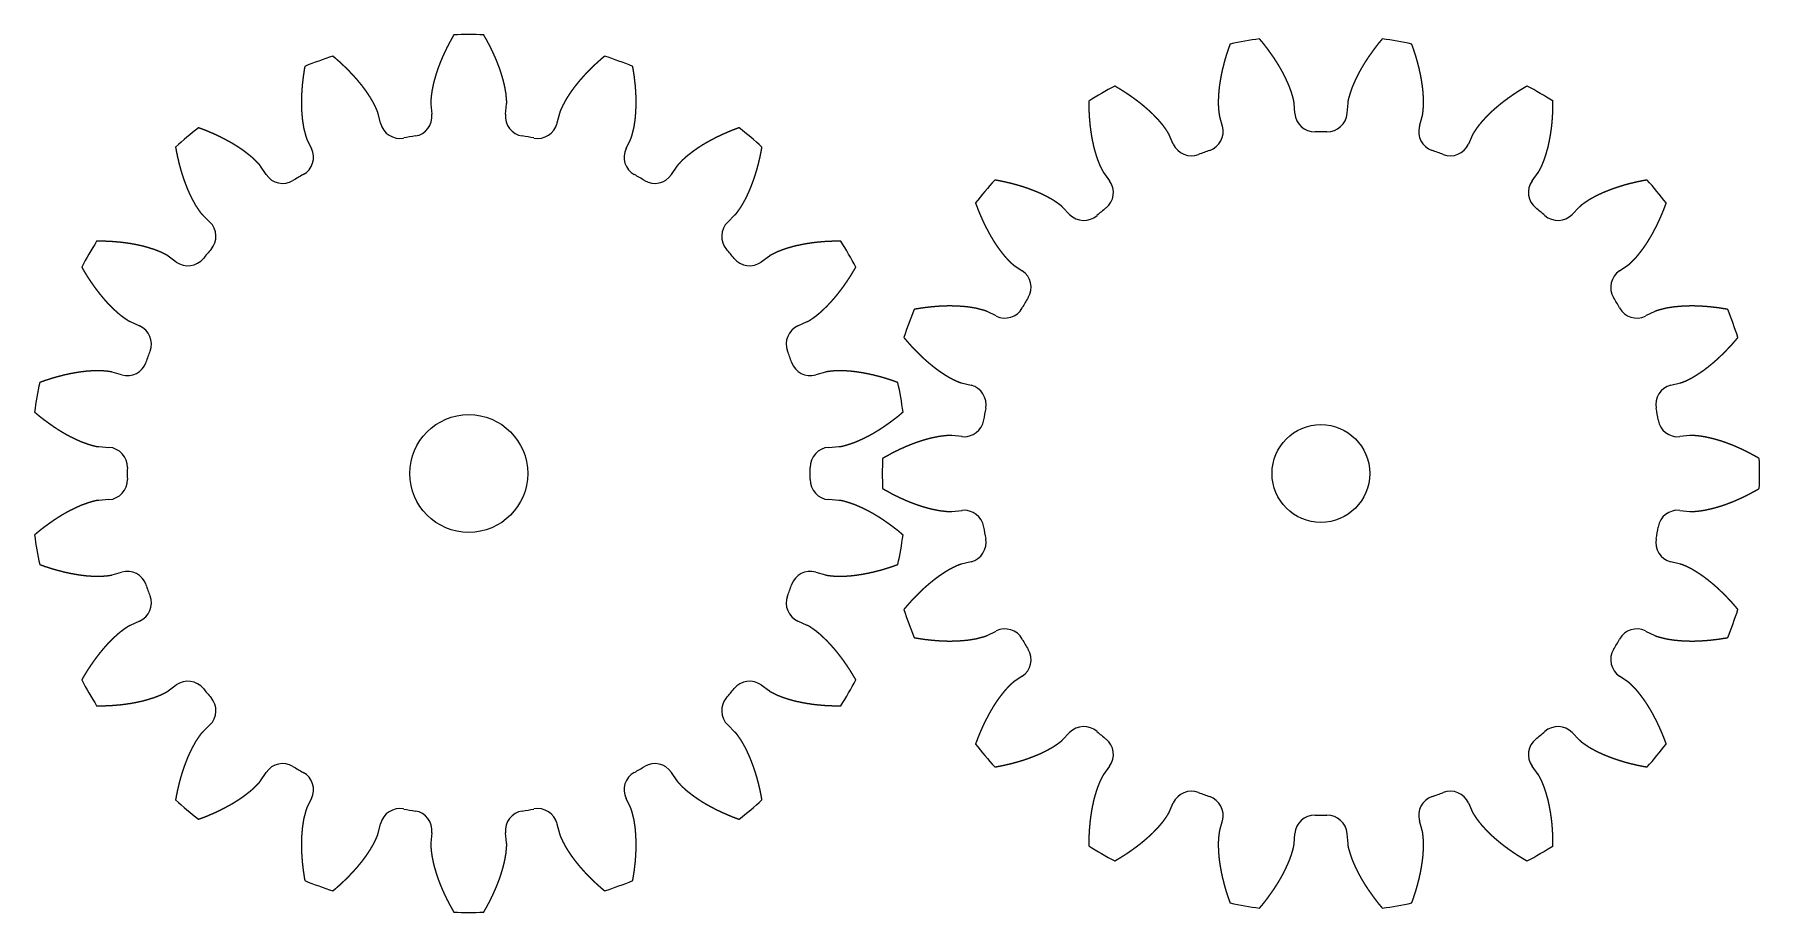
# Model space of a CAD drawing. Header units: millimetres. Extents: x -103 to 35, y -35 to 35.
import ezdxf

# ---------------------------------------------------------------- set-up
doc = ezdxf.new("R2010")
doc.units = ezdxf.units.MM
doc.layers.get('0').update_dxf_attribs({"linetype": 'CONTINUOUS'})

msp = doc.modelspace()

# ---------------------------------------------------------------- linework, layer by layer
for p, q in [((-71.02, 29.45), (-70.94, 28.64)), ((-65.06, 28.64), (-64.98, 29.45)), ((-2.08, 28.72), (-2.14, 29.52)), ((2.14, 29.52), (2.08, 28.72)), ((-75.04, 27.92), (-75.23, 28.7)), ((-60.77, 28.7), (-60.96, 27.92)), ((-8.09, 28.47), (-7.87, 27.7)), ((7.87, 27.7), (8.09, 28.47)), ((-80.91, 26.64), (-80.56, 25.91)), ((-55.44, 25.91), (-55.09, 26.64)), ((-11.78, 26.27), (-12.11, 27.01)), ((12.11, 27.01), (11.78, 26.27)), ((-84.16, 23.83), (-84.61, 24.5)), ((-51.39, 24.5), (-51.84, 23.83)), ((-17.34, 23.99), (-16.86, 23.34)), ((16.86, 23.34), (17.34, 23.99)), ((-20.05, 20.66), (-20.62, 21.24)), ((20.62, 21.24), (20.05, 20.66)), ((-89.24, 20.62), (-88.66, 20.05)), ((-47.34, 20.05), (-46.76, 20.62)), ((-91.34, 16.86), (-91.99, 17.34)), ((-44.01, 17.34), (-44.66, 16.86)), ((-24.5, 16.61), (-23.83, 16.16)), ((23.83, 16.16), (24.5, 16.61)), ((-25.91, 12.56), (-26.64, 12.91)), ((26.64, 12.91), (25.91, 12.56)), ((-95.01, 12.11), (-94.27, 11.78)), ((-41.73, 11.78), (-40.99, 12.11)), ((-95.7, 7.87), (-96.47, 8.09)), ((-39.53, 8.09), (-40.3, 7.87)), ((-28.7, 7.23), (-27.92, 7.04)), ((27.92, 7.04), (28.7, 7.23)), ((-28.64, 2.94), (-29.45, 3.02)), ((29.45, 3.02), (28.64, 2.94)), ((-97.52, 2.14), (-96.72, 2.08)), ((-39.28, 2.08), (-38.48, 2.14)), ((-96.72, -2.08), (-97.52, -2.14)), ((-38.48, -2.14), (-39.28, -2.08)), ((-29.45, -3.02), (-28.64, -2.94)), ((28.64, -2.94), (29.45, -3.02)), ((-96.47, -8.09), (-95.7, -7.87)), ((-40.3, -7.87), (-39.53, -8.09)), ((-27.92, -7.04), (-28.7, -7.23)), ((28.7, -7.23), (27.92, -7.04)), ((-94.27, -11.78), (-95.01, -12.11)), ((-40.99, -12.11), (-41.73, -11.78)), ((-26.64, -12.91), (-25.91, -12.56)), ((25.91, -12.56), (26.64, -12.91)), ((-23.83, -16.16), (-24.5, -16.61)), ((24.5, -16.61), (23.83, -16.16)), ((-91.99, -17.34), (-91.34, -16.86)), ((-44.66, -16.86), (-44.01, -17.34)), ((-88.66, -20.05), (-89.24, -20.62)), ((-46.76, -20.62), (-47.34, -20.05)), ((-20.62, -21.24), (-20.05, -20.66)), ((20.05, -20.66), (20.62, -21.24)), ((-16.86, -23.34), (-17.34, -23.99)), ((17.34, -23.99), (16.86, -23.34)), ((-84.61, -24.5), (-84.16, -23.83)), ((-51.84, -23.83), (-51.39, -24.5)), ((-80.56, -25.91), (-80.91, -26.64)), ((-55.09, -26.64), (-55.44, -25.91)), ((-12.11, -27.01), (-11.78, -26.27)), ((11.78, -26.27), (12.11, -27.01)), ((-75.23, -28.7), (-75.04, -27.92)), ((-70.94, -28.64), (-71.02, -29.45)), ((-64.98, -29.45), (-65.06, -28.64)), ((-60.96, -27.92), (-60.77, -28.7)), ((-7.87, -27.7), (-8.09, -28.47)), ((-2.14, -29.52), (-2.08, -28.72)), ((2.08, -28.72), (2.14, -29.52)), ((8.09, -28.47), (7.87, -27.7))]:
    msp.add_line(p, q)
for centre, radius in [((-68, 0), 4.7), ((0, 0), 3.9)]:
    msp.add_circle(centre, radius)
for centre, radius, start, end in [((-68, 0), 35, 88.0472, 91.9528), ((0, 0), 35, 98.0472, 101.9528), ((0, 0), 35, 78.0472, 81.9528), ((-68, 0), 35, 108.0472, 111.9528), ((-68, 0), 35, 68.0472, 71.9528), ((0, 0), 35, 118.0472, 121.9528), ((0, 0), 35, 58.0472, 61.9528), ((-68, 0), 35, 128.0472, 131.9528), ((-73.5, 28.31), 1.59, 194.1707, 280.9895), ((-72.52, 28.48), 1.59, -80.9895, 5.8293), ((-63.48, 28.48), 1.59, 174.1707, 260.9895), ((-62.5, 28.31), 1.59, 259.0105, 345.8293), ((-68, 0), 35, 48.0472, 51.9528), ((-9.39, 27.26), 1.59, -70.9895, 15.8293), ((-0.5, 28.83), 1.59, 184.1707, 270.9895), ((0.5, 28.83), 1.59, 269.0105, 355.8293), ((9.39, 27.26), 1.59, 164.1707, 250.9895), ((-68, 0), 27.25, 99.0105, 100.9895), ((-68, 0), 27.25, 79.0105, 80.9895), ((-10.33, 26.92), 1.59, 204.1707, 290.9895), ((0, 0), 27.25, 89.0105, 90.9895), ((10.33, 26.92), 1.59, 249.0105, 335.8293), ((-81.98, 25.22), 1.59, -60.9895, 25.8293), ((-54.02, 25.22), 1.59, 154.1707, 240.9895), ((0, 0), 27.25, 109.0105, 110.9895), ((0, 0), 27.25, 69.0105, 70.9895), ((-82.85, 24.72), 1.59, 214.1707, 300.9895), ((-68, 0), 27.25, 119.0105, 120.9895), ((-68, 0), 27.25, 59.0105, 60.9895), ((-53.15, 24.72), 1.59, 239.0105, 325.8293), ((0, 0), 35, 138.0472, 141.9528), ((-18.15, 22.41), 1.59, -50.9895, 35.8293), ((18.15, 22.41), 1.59, 144.1707, 230.9895), ((0, 0), 35, 38.0472, 41.9528), ((-18.91, 21.77), 1.59, 224.1707, 310.9895), ((0, 0), 27.25, 129.0105, 130.9895), ((0, 0), 27.25, 49.0105, 50.9895), ((18.91, 21.77), 1.59, 229.0105, 315.8293), ((-89.77, 18.91), 1.59, -40.9895, 45.8293), ((-46.23, 18.91), 1.59, 134.1707, 220.9895), ((-68, 0), 35, 148.0472, 151.9528), ((-68, 0), 35, 28.0472, 31.9528), ((-90.41, 18.15), 1.59, 234.1707, 320.9895), ((-68, 0), 27.25, 139.0105, 140.9895), ((-68, 0), 27.25, 39.0105, 40.9895), ((-45.59, 18.15), 1.59, 219.0105, 305.8293), ((-24.72, 14.85), 1.59, -30.9895, 55.8293), ((24.72, 14.85), 1.59, 124.1707, 210.9895), ((0, 0), 27.25, 149.0105, 150.9895), ((0, 0), 27.25, 29.0105, 30.9895), ((0, 0), 35, 158.0472, 161.9528), ((-25.22, 13.98), 1.59, 244.1707, 330.9895), ((25.22, 13.98), 1.59, 209.0105, 295.8293), ((0, 0), 35, 18.0472, 21.9528), ((-94.92, 10.33), 1.59, -20.9895, 65.8293), ((-41.08, 10.33), 1.59, 114.1707, 200.9895), ((-68, 0), 27.25, 159.0105, 160.9895), ((-68, 0), 27.25, 19.0105, 20.9895), ((-95.26, 9.39), 1.59, 254.1707, 340.9895), ((-40.74, 9.39), 1.59, 199.0105, 285.8293), ((-68, 0), 35, 168.0472, 171.9528), ((-68, 0), 35, 8.0472, 11.9528), ((-28.31, 5.5), 1.59, -10.9895, 75.8293), ((28.31, 5.5), 1.59, 104.1707, 190.9895), ((-28.48, 4.52), 1.59, 264.1707, 350.9895), ((0, 0), 27.25, 169.0105, 170.9895), ((0, 0), 27.25, 9.0105, 10.9895), ((28.48, 4.52), 1.59, 189.0105, 275.8293), ((-96.83, 0.5), 1.59, -0.9895, 85.8293), ((-39.17, 0.5), 1.59, 94.1707, 180.9895), ((-68, 0), 27.25, 179.0105, 180.9895), ((-68, 0), 27.25, -0.9895, 0.9895), ((0, 0), 35, 178.0472, 181.9528), ((0, 0), 35, -1.9528, 1.9528), ((-96.83, -0.5), 1.59, -85.8293, 0.9895), ((-39.17, -0.5), 1.59, 179.0105, 265.8293), ((-28.48, -4.52), 1.59, 9.0105, 95.8293), ((28.48, -4.52), 1.59, 84.1707, 170.9895), ((-68, 0), 35, 188.0472, 191.9528), ((-68, 0), 35, 348.0472, 351.9528), ((-28.31, -5.5), 1.59, -75.8293, 10.9895), ((0, 0), 27.25, 189.0105, 190.9895), ((28.31, -5.5), 1.59, 169.0105, 255.8293), ((0, 0), 27.25, 349.0105, 350.9895), ((-95.26, -9.39), 1.59, 19.0105, 105.8293), ((-40.74, -9.39), 1.59, 74.1707, 160.9895), ((-68, 0), 27.25, 199.0105, 200.9895), ((-68, 0), 27.25, 339.0105, 340.9895), ((-94.92, -10.33), 1.59, -65.8293, 20.9895), ((-41.08, -10.33), 1.59, 159.0105, 245.8293), ((0, 0), 35, 198.0472, 201.9528), ((0, 0), 35, 338.0472, 341.9528), ((-25.22, -13.98), 1.59, 29.0105, 115.8293), ((0, 0), 27.25, 209.0105, 210.9895), ((0, 0), 27.25, 329.0105, 330.9895), ((25.22, -13.98), 1.59, 64.1707, 150.9895), ((-24.72, -14.85), 1.59, -55.8293, 30.9895), ((24.72, -14.85), 1.59, 149.0105, 235.8293), ((-68, 0), 35, 208.0472, 211.9528), ((-68, 0), 35, 328.0472, 331.9528), ((-90.41, -18.15), 1.59, 39.0105, 125.8293), ((-68, 0), 27.25, 219.0105, 220.9895), ((-89.77, -18.91), 1.59, -45.8293, 40.9895), ((-46.23, -18.91), 1.59, 139.0105, 225.8293), ((-68, 0), 27.25, 319.0105, 320.9895), ((-45.59, -18.15), 1.59, 54.1707, 140.9895), ((-18.91, -21.77), 1.59, 49.0105, 135.8293), ((0, 0), 27.25, 229.0105, 230.9895), ((0, 0), 27.25, 309.0105, 310.9895), ((18.91, -21.77), 1.59, 44.1707, 130.9895), ((0, 0), 35, 218.0472, 221.9528), ((-18.15, -22.41), 1.59, -35.8293, 50.9895), ((18.15, -22.41), 1.59, 129.0105, 215.8293), ((0, 0), 35, 318.0472, 321.9528), ((-82.85, -24.72), 1.59, 59.0105, 145.8293), ((-68, 0), 27.25, 239.0105, 240.9895), ((-68, 0), 27.25, 299.0105, 300.9895), ((-53.15, -24.72), 1.59, 34.1707, 120.9895), ((-81.98, -25.22), 1.59, -25.8293, 60.9895), ((-54.02, -25.22), 1.59, 119.0105, 205.8293), ((-68, 0), 35, 228.0472, 231.9528), ((-68, 0), 35, 308.0472, 311.9528), ((-10.33, -26.92), 1.59, 69.0105, 155.8293), ((0, 0), 27.25, 249.0105, 250.9895), ((-9.39, -27.26), 1.59, -15.8293, 70.9895), ((9.39, -27.26), 1.59, 109.0105, 195.8293), ((0, 0), 27.25, 289.0105, 290.9895), ((10.33, -26.92), 1.59, 24.1707, 110.9895), ((-73.5, -28.31), 1.59, 79.0105, 165.8293), ((-68, 0), 27.25, 259.0105, 260.9895), ((-72.52, -28.48), 1.59, -5.8293, 80.9895), ((-63.48, -28.48), 1.59, 99.0105, 185.8293), ((-68, 0), 27.25, 279.0105, 280.9895), ((-62.5, -28.31), 1.59, 14.1707, 100.9895), ((-0.5, -28.83), 1.59, 89.0105, 175.8293), ((0, 0), 27.25, 269.0105, 270.9895), ((0.5, -28.83), 1.59, 4.1707, 90.9895), ((0, 0), 35, 238.0472, 241.9528), ((0, 0), 35, 298.0472, 301.9528), ((-68, 0), 35, 248.0472, 251.9528), ((-68, 0), 35, 288.0472, 291.9528), ((0, 0), 35, 258.0472, 261.9528), ((0, 0), 35, 278.0472, 281.9528), ((-68, 0), 35, 268.0472, 271.9528)]:
    msp.add_arc(centre, radius, start, end)
for points in [[(-69.19, 34.98), (-69.2, 34.96), (-69.22, 34.93), (-69.25, 34.89), (-69.28, 34.83), (-69.32, 34.75), (-69.37, 34.67), (-69.41, 34.6), (-69.45, 34.52), (-69.49, 34.44), (-69.54, 34.36), (-69.58, 34.29), (-69.62, 34.21), (-69.66, 34.13), (-69.7, 34.05), (-69.74, 33.98), (-69.78, 33.9), (-69.81, 33.82), (-69.85, 33.74), (-69.89, 33.67), (-69.93, 33.59), (-69.96, 33.51), (-70, 33.43), (-70.03, 33.35), (-70.07, 33.27), (-70.1, 33.2), (-70.14, 33.12), (-70.17, 33.04), (-70.2, 32.96), (-70.24, 32.88), (-70.27, 32.8), (-70.3, 32.72), (-70.33, 32.64), (-70.36, 32.56), (-70.39, 32.48), (-70.42, 32.41), (-70.45, 32.33), (-70.48, 32.25), (-70.5, 32.17), (-70.53, 32.09), (-70.56, 32.01), (-70.58, 31.93), (-70.61, 31.85), (-70.63, 31.77), (-70.66, 31.69), (-70.68, 31.61), (-70.7, 31.53), (-70.73, 31.45), (-70.75, 31.37), (-70.77, 31.29), (-70.79, 31.21), (-70.81, 31.13), (-70.83, 31.05), (-70.85, 30.97), (-70.86, 30.89), (-70.88, 30.81), (-70.9, 30.73), (-70.91, 30.65), (-70.93, 30.57), (-70.94, 30.49), (-70.95, 30.41), (-70.97, 30.33), (-70.98, 30.25), (-70.99, 30.17), (-70.99, 30.09), (-71, 30.01), (-71.01, 29.93), (-71.02, 29.85), (-71.02, 29.77), (-71.03, 29.69), (-71.03, 29.61), (-71.03, 29.54), (-71.02, 29.49), (-71.02, 29.46), (-71.02, 29.45)], [(-64.98, 29.45), (-64.98, 29.46), (-64.98, 29.49), (-64.97, 29.54), (-64.97, 29.61), (-64.97, 29.69), (-64.98, 29.77), (-64.98, 29.85), (-64.99, 29.93), (-65, 30.01), (-65.01, 30.09), (-65.01, 30.17), (-65.02, 30.25), (-65.03, 30.33), (-65.05, 30.41), (-65.06, 30.49), (-65.07, 30.57), (-65.09, 30.65), (-65.1, 30.73), (-65.12, 30.81), (-65.14, 30.89), (-65.15, 30.97), (-65.17, 31.05), (-65.19, 31.13), (-65.21, 31.21), (-65.23, 31.29), (-65.25, 31.37), (-65.27, 31.45), (-65.3, 31.53), (-65.32, 31.61), (-65.34, 31.69), (-65.37, 31.77), (-65.39, 31.85), (-65.42, 31.93), (-65.44, 32.01), (-65.47, 32.09), (-65.5, 32.17), (-65.52, 32.25), (-65.55, 32.33), (-65.58, 32.41), (-65.61, 32.48), (-65.64, 32.56), (-65.67, 32.64), (-65.7, 32.72), (-65.73, 32.8), (-65.76, 32.88), (-65.8, 32.96), (-65.83, 33.04), (-65.86, 33.12), (-65.9, 33.2), (-65.93, 33.27), (-65.97, 33.35), (-66, 33.43), (-66.04, 33.51), (-66.07, 33.59), (-66.11, 33.67), (-66.15, 33.74), (-66.19, 33.82), (-66.22, 33.9), (-66.26, 33.98), (-66.3, 34.05), (-66.34, 34.13), (-66.38, 34.21), (-66.42, 34.29), (-66.46, 34.36), (-66.51, 34.44), (-66.55, 34.52), (-66.59, 34.6), (-66.63, 34.67), (-66.68, 34.75), (-66.72, 34.83), (-66.75, 34.89), (-66.78, 34.93), (-66.8, 34.96), (-66.81, 34.98)], [(-2.14, 29.52), (-2.14, 29.54), (-2.14, 29.57), (-2.15, 29.62), (-2.16, 29.68), (-2.17, 29.76), (-2.19, 29.84), (-2.21, 29.92), (-2.23, 29.99), (-2.25, 30.07), (-2.28, 30.15), (-2.3, 30.23), (-2.32, 30.3), (-2.35, 30.38), (-2.37, 30.46), (-2.4, 30.53), (-2.43, 30.61), (-2.45, 30.69), (-2.48, 30.76), (-2.51, 30.84), (-2.54, 30.92), (-2.57, 30.99), (-2.61, 31.07), (-2.64, 31.14), (-2.67, 31.22), (-2.71, 31.29), (-2.74, 31.37), (-2.78, 31.44), (-2.81, 31.52), (-2.85, 31.59), (-2.89, 31.67), (-2.92, 31.74), (-2.96, 31.82), (-3, 31.89), (-3.04, 31.97), (-3.08, 32.04), (-3.12, 32.11), (-3.16, 32.19), (-3.2, 32.26), (-3.24, 32.33), (-3.29, 32.41), (-3.33, 32.48), (-3.37, 32.55), (-3.42, 32.62), (-3.46, 32.7), (-3.51, 32.77), (-3.55, 32.84), (-3.6, 32.91), (-3.65, 32.98), (-3.69, 33.06), (-3.74, 33.13), (-3.79, 33.2), (-3.84, 33.27), (-3.89, 33.34), (-3.94, 33.41), (-3.99, 33.48), (-4.04, 33.55), (-4.09, 33.62), (-4.14, 33.69), (-4.19, 33.76), (-4.24, 33.83), (-4.29, 33.9), (-4.35, 33.97), (-4.4, 34.04), (-4.45, 34.11), (-4.51, 34.18), (-4.56, 34.25), (-4.62, 34.32), (-4.67, 34.38), (-4.73, 34.45), (-4.79, 34.52), (-4.83, 34.57), (-4.87, 34.61), (-4.89, 34.64), (-4.9, 34.66)], [(4.9, 34.66), (4.89, 34.64), (4.87, 34.61), (4.83, 34.57), (4.79, 34.52), (4.73, 34.45), (4.67, 34.38), (4.62, 34.32), (4.56, 34.25), (4.51, 34.18), (4.45, 34.11), (4.4, 34.04), (4.35, 33.97), (4.29, 33.9), (4.24, 33.83), (4.19, 33.76), (4.14, 33.69), (4.09, 33.62), (4.04, 33.55), (3.99, 33.48), (3.94, 33.41), (3.89, 33.34), (3.84, 33.27), (3.79, 33.2), (3.74, 33.13), (3.69, 33.06), (3.65, 32.98), (3.6, 32.91), (3.55, 32.84), (3.51, 32.77), (3.46, 32.7), (3.42, 32.62), (3.37, 32.55), (3.33, 32.48), (3.29, 32.41), (3.24, 32.33), (3.2, 32.26), (3.16, 32.19), (3.12, 32.11), (3.08, 32.04), (3.04, 31.97), (3, 31.89), (2.96, 31.82), (2.92, 31.74), (2.89, 31.67), (2.85, 31.59), (2.81, 31.52), (2.78, 31.44), (2.74, 31.37), (2.71, 31.29), (2.67, 31.22), (2.64, 31.14), (2.61, 31.07), (2.57, 30.99), (2.54, 30.92), (2.51, 30.84), (2.48, 30.76), (2.45, 30.69), (2.43, 30.61), (2.4, 30.53), (2.37, 30.46), (2.35, 30.38), (2.32, 30.3), (2.3, 30.23), (2.28, 30.15), (2.25, 30.07), (2.23, 29.99), (2.21, 29.92), (2.19, 29.84), (2.17, 29.76), (2.16, 29.68), (2.15, 29.62), (2.14, 29.57), (2.14, 29.54), (2.14, 29.52)], [(-75.23, 28.7), (-75.24, 28.72), (-75.25, 28.75), (-75.26, 28.79), (-75.28, 28.86), (-75.31, 28.93), (-75.34, 29), (-75.37, 29.08), (-75.41, 29.15), (-75.44, 29.22), (-75.48, 29.3), (-75.51, 29.37), (-75.55, 29.44), (-75.59, 29.51), (-75.62, 29.58), (-75.66, 29.65), (-75.7, 29.73), (-75.75, 29.8), (-75.79, 29.87), (-75.83, 29.94), (-75.87, 30.01), (-75.92, 30.07), (-75.96, 30.14), (-76.01, 30.21), (-76.05, 30.28), (-76.1, 30.35), (-76.15, 30.42), (-76.19, 30.49), (-76.24, 30.55), (-76.29, 30.62), (-76.34, 30.69), (-76.39, 30.75), (-76.44, 30.82), (-76.49, 30.89), (-76.54, 30.95), (-76.6, 31.02), (-76.65, 31.08), (-76.7, 31.15), (-76.76, 31.21), (-76.81, 31.28), (-76.86, 31.34), (-76.92, 31.41), (-76.98, 31.47), (-77.03, 31.53), (-77.09, 31.6), (-77.14, 31.66), (-77.2, 31.72), (-77.26, 31.79), (-77.32, 31.85), (-77.38, 31.91), (-77.44, 31.97), (-77.5, 32.04), (-77.56, 32.1), (-77.62, 32.16), (-77.68, 32.22), (-77.74, 32.28), (-77.8, 32.34), (-77.86, 32.4), (-77.93, 32.46), (-77.99, 32.52), (-78.05, 32.58), (-78.12, 32.64), (-78.18, 32.7), (-78.24, 32.76), (-78.31, 32.82), (-78.38, 32.88), (-78.44, 32.93), (-78.51, 32.99), (-78.57, 33.05), (-78.64, 33.11), (-78.71, 33.16), (-78.76, 33.21), (-78.8, 33.24), (-78.83, 33.27), (-78.84, 33.28)], [(-57.16, 33.28), (-57.17, 33.27), (-57.2, 33.24), (-57.24, 33.21), (-57.29, 33.16), (-57.36, 33.11), (-57.43, 33.05), (-57.49, 32.99), (-57.56, 32.93), (-57.62, 32.88), (-57.69, 32.82), (-57.76, 32.76), (-57.82, 32.7), (-57.88, 32.64), (-57.95, 32.58), (-58.01, 32.52), (-58.07, 32.46), (-58.14, 32.4), (-58.2, 32.34), (-58.26, 32.28), (-58.32, 32.22), (-58.38, 32.16), (-58.44, 32.1), (-58.5, 32.04), (-58.56, 31.97), (-58.62, 31.91), (-58.68, 31.85), (-58.74, 31.79), (-58.8, 31.72), (-58.86, 31.66), (-58.91, 31.6), (-58.97, 31.53), (-59.02, 31.47), (-59.08, 31.41), (-59.14, 31.34), (-59.19, 31.28), (-59.24, 31.21), (-59.3, 31.15), (-59.35, 31.08), (-59.4, 31.02), (-59.46, 30.95), (-59.51, 30.89), (-59.56, 30.82), (-59.61, 30.75), (-59.66, 30.69), (-59.71, 30.62), (-59.76, 30.55), (-59.81, 30.49), (-59.85, 30.42), (-59.9, 30.35), (-59.95, 30.28), (-59.99, 30.21), (-60.04, 30.14), (-60.08, 30.07), (-60.13, 30.01), (-60.17, 29.94), (-60.21, 29.87), (-60.25, 29.8), (-60.3, 29.73), (-60.34, 29.65), (-60.38, 29.58), (-60.41, 29.51), (-60.45, 29.44), (-60.49, 29.37), (-60.52, 29.3), (-60.56, 29.22), (-60.59, 29.15), (-60.63, 29.08), (-60.66, 29), (-60.69, 28.93), (-60.72, 28.86), (-60.74, 28.79), (-60.75, 28.75), (-60.76, 28.72), (-60.77, 28.7)], [(-7.25, 34.24), (-7.25, 34.22), (-7.27, 34.19), (-7.29, 34.14), (-7.31, 34.07), (-7.34, 33.99), (-7.37, 33.91), (-7.4, 33.83), (-7.43, 33.74), (-7.45, 33.66), (-7.48, 33.58), (-7.51, 33.49), (-7.53, 33.41), (-7.56, 33.33), (-7.59, 33.24), (-7.61, 33.16), (-7.64, 33.08), (-7.66, 32.99), (-7.68, 32.91), (-7.71, 32.83), (-7.73, 32.74), (-7.75, 32.66), (-7.77, 32.58), (-7.79, 32.49), (-7.81, 32.41), (-7.84, 32.33), (-7.86, 32.24), (-7.87, 32.16), (-7.89, 32.08), (-7.91, 31.99), (-7.93, 31.91), (-7.95, 31.83), (-7.96, 31.74), (-7.98, 31.66), (-7.99, 31.58), (-8.01, 31.49), (-8.02, 31.41), (-8.04, 31.33), (-8.05, 31.24), (-8.06, 31.16), (-8.08, 31.08), (-8.09, 30.99), (-8.1, 30.91), (-8.11, 30.83), (-8.12, 30.75), (-8.13, 30.66), (-8.14, 30.58), (-8.15, 30.5), (-8.15, 30.42), (-8.16, 30.33), (-8.17, 30.25), (-8.17, 30.17), (-8.18, 30.09), (-8.18, 30), (-8.18, 29.92), (-8.19, 29.84), (-8.19, 29.76), (-8.19, 29.68), (-8.19, 29.59), (-8.19, 29.51), (-8.19, 29.43), (-8.19, 29.35), (-8.18, 29.27), (-8.18, 29.19), (-8.17, 29.11), (-8.17, 29.03), (-8.16, 28.95), (-8.15, 28.87), (-8.14, 28.79), (-8.13, 28.71), (-8.12, 28.63), (-8.11, 28.57), (-8.1, 28.52), (-8.09, 28.49), (-8.09, 28.47)], [(8.09, 28.47), (8.09, 28.49), (8.1, 28.52), (8.11, 28.57), (8.12, 28.63), (8.13, 28.71), (8.14, 28.79), (8.15, 28.87), (8.16, 28.95), (8.17, 29.03), (8.17, 29.11), (8.18, 29.19), (8.18, 29.27), (8.19, 29.35), (8.19, 29.43), (8.19, 29.51), (8.19, 29.59), (8.19, 29.68), (8.19, 29.76), (8.19, 29.84), (8.18, 29.92), (8.18, 30), (8.18, 30.09), (8.17, 30.17), (8.17, 30.25), (8.16, 30.33), (8.15, 30.42), (8.15, 30.5), (8.14, 30.58), (8.13, 30.66), (8.12, 30.75), (8.11, 30.83), (8.1, 30.91), (8.09, 30.99), (8.08, 31.08), (8.06, 31.16), (8.05, 31.24), (8.04, 31.33), (8.02, 31.41), (8.01, 31.49), (7.99, 31.58), (7.98, 31.66), (7.96, 31.74), (7.95, 31.83), (7.93, 31.91), (7.91, 31.99), (7.89, 32.08), (7.87, 32.16), (7.86, 32.24), (7.84, 32.33), (7.81, 32.41), (7.79, 32.49), (7.77, 32.58), (7.75, 32.66), (7.73, 32.74), (7.71, 32.83), (7.68, 32.91), (7.66, 32.99), (7.64, 33.08), (7.61, 33.16), (7.59, 33.24), (7.56, 33.33), (7.53, 33.41), (7.51, 33.49), (7.48, 33.58), (7.45, 33.66), (7.43, 33.74), (7.4, 33.83), (7.37, 33.91), (7.34, 33.99), (7.31, 34.07), (7.29, 34.14), (7.27, 34.19), (7.25, 34.22), (7.25, 34.24)], [(-81.08, 32.46), (-81.09, 32.44), (-81.09, 32.41), (-81.1, 32.36), (-81.12, 32.29), (-81.13, 32.2), (-81.14, 32.11), (-81.16, 32.03), (-81.17, 31.94), (-81.18, 31.85), (-81.2, 31.77), (-81.21, 31.68), (-81.22, 31.59), (-81.23, 31.51), (-81.24, 31.42), (-81.25, 31.33), (-81.26, 31.25), (-81.27, 31.16), (-81.28, 31.08), (-81.29, 30.99), (-81.3, 30.9), (-81.3, 30.82), (-81.31, 30.73), (-81.32, 30.65), (-81.32, 30.56), (-81.33, 30.47), (-81.33, 30.39), (-81.34, 30.3), (-81.34, 30.22), (-81.35, 30.13), (-81.35, 30.05), (-81.35, 29.96), (-81.35, 29.88), (-81.36, 29.79), (-81.36, 29.71), (-81.36, 29.62), (-81.36, 29.54), (-81.36, 29.45), (-81.35, 29.37), (-81.35, 29.29), (-81.35, 29.2), (-81.35, 29.12), (-81.34, 29.04), (-81.34, 28.95), (-81.34, 28.87), (-81.33, 28.79), (-81.32, 28.7), (-81.32, 28.62), (-81.31, 28.54), (-81.3, 28.45), (-81.3, 28.37), (-81.29, 28.29), (-81.28, 28.21), (-81.27, 28.13), (-81.26, 28.05), (-81.24, 27.96), (-81.23, 27.88), (-81.22, 27.8), (-81.21, 27.72), (-81.19, 27.64), (-81.18, 27.56), (-81.16, 27.48), (-81.14, 27.4), (-81.12, 27.33), (-81.1, 27.25), (-81.08, 27.17), (-81.06, 27.09), (-81.04, 27.01), (-81.02, 26.94), (-81, 26.86), (-80.97, 26.78), (-80.95, 26.72), (-80.93, 26.68), (-80.92, 26.65), (-80.91, 26.64)], [(-55.09, 26.64), (-55.08, 26.65), (-55.07, 26.68), (-55.05, 26.72), (-55.03, 26.78), (-55, 26.86), (-54.98, 26.94), (-54.96, 27.01), (-54.94, 27.09), (-54.92, 27.17), (-54.9, 27.25), (-54.88, 27.33), (-54.86, 27.4), (-54.84, 27.48), (-54.82, 27.56), (-54.81, 27.64), (-54.79, 27.72), (-54.78, 27.8), (-54.77, 27.88), (-54.76, 27.96), (-54.74, 28.05), (-54.73, 28.13), (-54.72, 28.21), (-54.71, 28.29), (-54.7, 28.37), (-54.7, 28.45), (-54.69, 28.54), (-54.68, 28.62), (-54.68, 28.7), (-54.67, 28.79), (-54.66, 28.87), (-54.66, 28.95), (-54.66, 29.04), (-54.65, 29.12), (-54.65, 29.2), (-54.65, 29.29), (-54.65, 29.37), (-54.64, 29.45), (-54.64, 29.54), (-54.64, 29.62), (-54.64, 29.71), (-54.64, 29.79), (-54.65, 29.88), (-54.65, 29.96), (-54.65, 30.05), (-54.65, 30.13), (-54.66, 30.22), (-54.66, 30.3), (-54.67, 30.39), (-54.67, 30.47), (-54.68, 30.56), (-54.68, 30.65), (-54.69, 30.73), (-54.7, 30.82), (-54.7, 30.9), (-54.71, 30.99), (-54.72, 31.08), (-54.73, 31.16), (-54.74, 31.25), (-54.75, 31.33), (-54.76, 31.42), (-54.77, 31.51), (-54.78, 31.59), (-54.79, 31.68), (-54.8, 31.77), (-54.82, 31.85), (-54.83, 31.94), (-54.84, 32.03), (-54.86, 32.11), (-54.87, 32.2), (-54.88, 32.29), (-54.9, 32.36), (-54.91, 32.41), (-54.91, 32.44), (-54.92, 32.46)], [(-12.11, 27.01), (-12.11, 27.03), (-12.13, 27.05), (-12.15, 27.1), (-12.18, 27.15), (-12.22, 27.22), (-12.27, 27.29), (-12.31, 27.35), (-12.36, 27.42), (-12.4, 27.49), (-12.45, 27.55), (-12.5, 27.62), (-12.55, 27.68), (-12.59, 27.75), (-12.64, 27.81), (-12.7, 27.87), (-12.75, 27.94), (-12.8, 28), (-12.85, 28.06), (-12.91, 28.12), (-12.96, 28.18), (-13.02, 28.24), (-13.07, 28.3), (-13.13, 28.36), (-13.19, 28.42), (-13.25, 28.48), (-13.3, 28.54), (-13.36, 28.6), (-13.42, 28.66), (-13.48, 28.71), (-13.54, 28.77), (-13.6, 28.83), (-13.66, 28.89), (-13.73, 28.94), (-13.79, 29), (-13.85, 29.05), (-13.91, 29.11), (-13.98, 29.16), (-14.04, 29.22), (-14.11, 29.27), (-14.17, 29.33), (-14.24, 29.38), (-14.3, 29.43), (-14.37, 29.49), (-14.44, 29.54), (-14.5, 29.59), (-14.57, 29.64), (-14.64, 29.7), (-14.71, 29.75), (-14.78, 29.8), (-14.85, 29.85), (-14.91, 29.9), (-14.98, 29.95), (-15.06, 30), (-15.13, 30.05), (-15.2, 30.1), (-15.27, 30.15), (-15.34, 30.2), (-15.41, 30.25), (-15.48, 30.29), (-15.56, 30.34), (-15.63, 30.39), (-15.7, 30.44), (-15.78, 30.48), (-15.85, 30.53), (-15.93, 30.58), (-16, 30.62), (-16.08, 30.67), (-16.15, 30.71), (-16.23, 30.76), (-16.3, 30.8), (-16.36, 30.84), (-16.41, 30.86), (-16.44, 30.88), (-16.46, 30.89)], [(16.46, 30.89), (16.44, 30.88), (16.41, 30.86), (16.36, 30.84), (16.3, 30.8), (16.23, 30.76), (16.15, 30.71), (16.08, 30.67), (16, 30.62), (15.93, 30.58), (15.85, 30.53), (15.78, 30.48), (15.7, 30.44), (15.63, 30.39), (15.56, 30.34), (15.48, 30.29), (15.41, 30.25), (15.34, 30.2), (15.27, 30.15), (15.2, 30.1), (15.13, 30.05), (15.06, 30), (14.98, 29.95), (14.91, 29.9), (14.85, 29.85), (14.78, 29.8), (14.71, 29.75), (14.64, 29.7), (14.57, 29.64), (14.5, 29.59), (14.44, 29.54), (14.37, 29.49), (14.3, 29.43), (14.24, 29.38), (14.17, 29.33), (14.11, 29.27), (14.04, 29.22), (13.98, 29.16), (13.91, 29.11), (13.85, 29.05), (13.79, 29), (13.73, 28.94), (13.66, 28.89), (13.6, 28.83), (13.54, 28.77), (13.48, 28.71), (13.42, 28.66), (13.36, 28.6), (13.3, 28.54), (13.25, 28.48), (13.19, 28.42), (13.13, 28.36), (13.07, 28.3), (13.02, 28.24), (12.96, 28.18), (12.91, 28.12), (12.85, 28.06), (12.8, 28), (12.75, 27.94), (12.7, 27.87), (12.64, 27.81), (12.59, 27.75), (12.55, 27.68), (12.5, 27.62), (12.45, 27.55), (12.4, 27.49), (12.36, 27.42), (12.31, 27.35), (12.27, 27.29), (12.22, 27.22), (12.18, 27.15), (12.15, 27.1), (12.13, 27.05), (12.11, 27.03), (12.11, 27.01)], [(-18.52, 29.7), (-18.52, 29.68), (-18.52, 29.64), (-18.52, 29.59), (-18.52, 29.52), (-18.52, 29.43), (-18.52, 29.34), (-18.52, 29.26), (-18.52, 29.17), (-18.52, 29.08), (-18.51, 28.99), (-18.51, 28.91), (-18.51, 28.82), (-18.5, 28.73), (-18.5, 28.64), (-18.49, 28.56), (-18.49, 28.47), (-18.48, 28.38), (-18.48, 28.3), (-18.47, 28.21), (-18.46, 28.12), (-18.45, 28.04), (-18.45, 27.95), (-18.44, 27.87), (-18.43, 27.78), (-18.42, 27.7), (-18.41, 27.61), (-18.4, 27.53), (-18.39, 27.44), (-18.38, 27.36), (-18.36, 27.27), (-18.35, 27.19), (-18.34, 27.1), (-18.33, 27.02), (-18.31, 26.94), (-18.3, 26.85), (-18.28, 26.77), (-18.27, 26.69), (-18.25, 26.61), (-18.24, 26.52), (-18.22, 26.44), (-18.2, 26.36), (-18.18, 26.28), (-18.17, 26.2), (-18.15, 26.11), (-18.13, 26.03), (-18.11, 25.95), (-18.09, 25.87), (-18.06, 25.79), (-18.04, 25.71), (-18.02, 25.63), (-18, 25.55), (-17.97, 25.47), (-17.95, 25.4), (-17.92, 25.32), (-17.9, 25.24), (-17.87, 25.16), (-17.85, 25.09), (-17.82, 25.01), (-17.79, 24.93), (-17.76, 24.86), (-17.73, 24.78), (-17.7, 24.71), (-17.67, 24.63), (-17.64, 24.56), (-17.6, 24.48), (-17.57, 24.41), (-17.53, 24.34), (-17.5, 24.27), (-17.46, 24.2), (-17.42, 24.13), (-17.39, 24.07), (-17.37, 24.03), (-17.35, 24), (-17.34, 23.99)], [(17.34, 23.99), (17.35, 24), (17.37, 24.03), (17.39, 24.07), (17.42, 24.13), (17.46, 24.2), (17.5, 24.27), (17.53, 24.34), (17.57, 24.41), (17.6, 24.48), (17.64, 24.56), (17.67, 24.63), (17.7, 24.71), (17.73, 24.78), (17.76, 24.86), (17.79, 24.93), (17.82, 25.01), (17.85, 25.09), (17.87, 25.16), (17.9, 25.24), (17.92, 25.32), (17.95, 25.4), (17.97, 25.47), (18, 25.55), (18.02, 25.63), (18.04, 25.71), (18.06, 25.79), (18.09, 25.87), (18.11, 25.95), (18.13, 26.03), (18.15, 26.11), (18.17, 26.2), (18.18, 26.28), (18.2, 26.36), (18.22, 26.44), (18.24, 26.52), (18.25, 26.61), (18.27, 26.69), (18.28, 26.77), (18.3, 26.85), (18.31, 26.94), (18.33, 27.02), (18.34, 27.1), (18.35, 27.19), (18.36, 27.27), (18.38, 27.36), (18.39, 27.44), (18.4, 27.53), (18.41, 27.61), (18.42, 27.7), (18.43, 27.78), (18.44, 27.87), (18.45, 27.95), (18.45, 28.04), (18.46, 28.12), (18.47, 28.21), (18.48, 28.3), (18.48, 28.38), (18.49, 28.47), (18.49, 28.56), (18.5, 28.64), (18.5, 28.73), (18.51, 28.82), (18.51, 28.91), (18.51, 28.99), (18.52, 29.08), (18.52, 29.17), (18.52, 29.26), (18.52, 29.34), (18.52, 29.43), (18.52, 29.52), (18.52, 29.59), (18.52, 29.64), (18.52, 29.68), (18.52, 29.7)], [(-84.61, 24.5), (-84.62, 24.51), (-84.64, 24.54), (-84.67, 24.58), (-84.71, 24.63), (-84.76, 24.69), (-84.82, 24.74), (-84.87, 24.8), (-84.93, 24.86), (-84.99, 24.92), (-85.04, 24.97), (-85.1, 25.03), (-85.16, 25.08), (-85.22, 25.14), (-85.28, 25.19), (-85.34, 25.25), (-85.41, 25.3), (-85.47, 25.35), (-85.53, 25.4), (-85.6, 25.45), (-85.66, 25.5), (-85.73, 25.55), (-85.79, 25.6), (-85.86, 25.65), (-85.92, 25.7), (-85.99, 25.75), (-86.06, 25.8), (-86.13, 25.84), (-86.19, 25.89), (-86.26, 25.94), (-86.33, 25.98), (-86.4, 26.03), (-86.47, 26.07), (-86.54, 26.12), (-86.61, 26.16), (-86.69, 26.21), (-86.76, 26.25), (-86.83, 26.29), (-86.9, 26.34), (-86.98, 26.38), (-87.05, 26.42), (-87.12, 26.46), (-87.2, 26.5), (-87.27, 26.54), (-87.35, 26.58), (-87.42, 26.62), (-87.5, 26.66), (-87.57, 26.7), (-87.65, 26.74), (-87.73, 26.78), (-87.8, 26.82), (-87.88, 26.86), (-87.96, 26.89), (-88.04, 26.93), (-88.11, 26.97), (-88.19, 27), (-88.27, 27.04), (-88.35, 27.07), (-88.43, 27.11), (-88.51, 27.14), (-88.59, 27.18), (-88.67, 27.21), (-88.75, 27.25), (-88.83, 27.28), (-88.91, 27.31), (-88.99, 27.35), (-89.08, 27.38), (-89.16, 27.41), (-89.24, 27.44), (-89.32, 27.47), (-89.4, 27.5), (-89.47, 27.53), (-89.52, 27.54), (-89.55, 27.56), (-89.57, 27.56)], [(-46.43, 27.56), (-46.45, 27.56), (-46.48, 27.54), (-46.53, 27.53), (-46.6, 27.5), (-46.68, 27.47), (-46.76, 27.44), (-46.84, 27.41), (-46.92, 27.38), (-47.01, 27.35), (-47.09, 27.31), (-47.17, 27.28), (-47.25, 27.25), (-47.33, 27.21), (-47.41, 27.18), (-47.49, 27.14), (-47.57, 27.11), (-47.65, 27.07), (-47.73, 27.04), (-47.81, 27), (-47.89, 26.97), (-47.96, 26.93), (-48.04, 26.89), (-48.12, 26.86), (-48.2, 26.82), (-48.27, 26.78), (-48.35, 26.74), (-48.43, 26.7), (-48.5, 26.66), (-48.58, 26.62), (-48.65, 26.58), (-48.73, 26.54), (-48.8, 26.5), (-48.88, 26.46), (-48.95, 26.42), (-49.02, 26.38), (-49.1, 26.34), (-49.17, 26.29), (-49.24, 26.25), (-49.31, 26.21), (-49.39, 26.16), (-49.46, 26.12), (-49.53, 26.07), (-49.6, 26.03), (-49.67, 25.98), (-49.74, 25.94), (-49.81, 25.89), (-49.87, 25.84), (-49.94, 25.8), (-50.01, 25.75), (-50.08, 25.7), (-50.14, 25.65), (-50.21, 25.6), (-50.27, 25.55), (-50.34, 25.5), (-50.4, 25.45), (-50.47, 25.4), (-50.53, 25.35), (-50.59, 25.3), (-50.66, 25.25), (-50.72, 25.19), (-50.78, 25.14), (-50.84, 25.08), (-50.9, 25.03), (-50.96, 24.97), (-51.01, 24.92), (-51.07, 24.86), (-51.13, 24.8), (-51.18, 24.74), (-51.24, 24.69), (-51.29, 24.63), (-51.33, 24.58), (-51.36, 24.54), (-51.38, 24.51), (-51.39, 24.5)], [(-91.4, 26.03), (-91.4, 26.01), (-91.39, 25.98), (-91.38, 25.92), (-91.37, 25.86), (-91.35, 25.77), (-91.34, 25.68), (-91.32, 25.6), (-91.3, 25.51), (-91.28, 25.42), (-91.27, 25.34), (-91.25, 25.25), (-91.23, 25.17), (-91.21, 25.08), (-91.19, 25), (-91.17, 24.91), (-91.15, 24.83), (-91.13, 24.74), (-91.11, 24.66), (-91.09, 24.57), (-91.06, 24.49), (-91.04, 24.41), (-91.02, 24.32), (-91, 24.24), (-90.97, 24.16), (-90.95, 24.08), (-90.92, 24), (-90.9, 23.91), (-90.87, 23.83), (-90.85, 23.75), (-90.82, 23.67), (-90.79, 23.59), (-90.77, 23.51), (-90.74, 23.43), (-90.71, 23.35), (-90.68, 23.27), (-90.65, 23.19), (-90.62, 23.11), (-90.59, 23.03), (-90.56, 22.95), (-90.53, 22.88), (-90.5, 22.8), (-90.47, 22.72), (-90.44, 22.64), (-90.41, 22.57), (-90.37, 22.49), (-90.34, 22.41), (-90.3, 22.34), (-90.27, 22.26), (-90.23, 22.19), (-90.2, 22.11), (-90.16, 22.04), (-90.12, 21.97), (-90.09, 21.89), (-90.05, 21.82), (-90.01, 21.75), (-89.97, 21.68), (-89.93, 21.61), (-89.89, 21.53), (-89.85, 21.46), (-89.81, 21.39), (-89.77, 21.32), (-89.72, 21.26), (-89.68, 21.19), (-89.63, 21.12), (-89.59, 21.06), (-89.54, 20.99), (-89.49, 20.92), (-89.45, 20.86), (-89.4, 20.8), (-89.35, 20.73), (-89.31, 20.68), (-89.27, 20.65), (-89.25, 20.63), (-89.24, 20.62)], [(-46.76, 20.62), (-46.75, 20.63), (-46.73, 20.65), (-46.69, 20.68), (-46.65, 20.73), (-46.6, 20.8), (-46.55, 20.86), (-46.51, 20.92), (-46.46, 20.99), (-46.41, 21.06), (-46.37, 21.12), (-46.32, 21.19), (-46.28, 21.26), (-46.23, 21.32), (-46.19, 21.39), (-46.15, 21.46), (-46.11, 21.53), (-46.07, 21.61), (-46.03, 21.68), (-45.99, 21.75), (-45.95, 21.82), (-45.91, 21.89), (-45.88, 21.97), (-45.84, 22.04), (-45.8, 22.11), (-45.77, 22.19), (-45.73, 22.26), (-45.7, 22.34), (-45.66, 22.41), (-45.63, 22.49), (-45.59, 22.57), (-45.56, 22.64), (-45.53, 22.72), (-45.5, 22.8), (-45.47, 22.88), (-45.44, 22.95), (-45.41, 23.03), (-45.38, 23.11), (-45.35, 23.19), (-45.32, 23.27), (-45.29, 23.35), (-45.26, 23.43), (-45.23, 23.51), (-45.21, 23.59), (-45.18, 23.67), (-45.15, 23.75), (-45.13, 23.83), (-45.1, 23.91), (-45.08, 24), (-45.05, 24.08), (-45.03, 24.16), (-45, 24.24), (-44.98, 24.32), (-44.96, 24.41), (-44.94, 24.49), (-44.91, 24.57), (-44.89, 24.66), (-44.87, 24.74), (-44.85, 24.83), (-44.83, 24.91), (-44.81, 25), (-44.79, 25.08), (-44.77, 25.17), (-44.75, 25.25), (-44.73, 25.34), (-44.72, 25.42), (-44.7, 25.51), (-44.68, 25.6), (-44.66, 25.68), (-44.65, 25.77), (-44.63, 25.86), (-44.62, 25.92), (-44.61, 25.98), (-44.6, 26.01), (-44.6, 26.03)], [(-20.62, 21.24), (-20.63, 21.25), (-20.65, 21.27), (-20.68, 21.31), (-20.73, 21.35), (-20.8, 21.4), (-20.86, 21.45), (-20.92, 21.49), (-20.99, 21.54), (-21.06, 21.59), (-21.12, 21.63), (-21.19, 21.68), (-21.26, 21.72), (-21.32, 21.77), (-21.39, 21.81), (-21.46, 21.85), (-21.53, 21.89), (-21.61, 21.93), (-21.68, 21.97), (-21.75, 22.01), (-21.82, 22.05), (-21.89, 22.09), (-21.97, 22.12), (-22.04, 22.16), (-22.11, 22.2), (-22.19, 22.23), (-22.26, 22.27), (-22.34, 22.3), (-22.41, 22.34), (-22.49, 22.37), (-22.57, 22.41), (-22.64, 22.44), (-22.72, 22.47), (-22.8, 22.5), (-22.88, 22.53), (-22.95, 22.56), (-23.03, 22.59), (-23.11, 22.62), (-23.19, 22.65), (-23.27, 22.68), (-23.35, 22.71), (-23.43, 22.74), (-23.51, 22.77), (-23.59, 22.79), (-23.67, 22.82), (-23.75, 22.85), (-23.83, 22.87), (-23.91, 22.9), (-24, 22.92), (-24.08, 22.95), (-24.16, 22.97), (-24.24, 23), (-24.32, 23.02), (-24.41, 23.04), (-24.49, 23.06), (-24.57, 23.09), (-24.66, 23.11), (-24.74, 23.13), (-24.83, 23.15), (-24.91, 23.17), (-25, 23.19), (-25.08, 23.21), (-25.17, 23.23), (-25.25, 23.25), (-25.34, 23.27), (-25.42, 23.28), (-25.51, 23.3), (-25.6, 23.32), (-25.68, 23.34), (-25.77, 23.35), (-25.86, 23.37), (-25.92, 23.38), (-25.98, 23.39), (-26.01, 23.4), (-26.03, 23.4)], [(26.03, 23.4), (26.01, 23.4), (25.98, 23.39), (25.92, 23.38), (25.86, 23.37), (25.77, 23.35), (25.68, 23.34), (25.6, 23.32), (25.51, 23.3), (25.42, 23.28), (25.34, 23.27), (25.25, 23.25), (25.17, 23.23), (25.08, 23.21), (25, 23.19), (24.91, 23.17), (24.83, 23.15), (24.74, 23.13), (24.66, 23.11), (24.57, 23.09), (24.49, 23.06), (24.41, 23.04), (24.32, 23.02), (24.24, 23), (24.16, 22.97), (24.08, 22.95), (24, 22.92), (23.91, 22.9), (23.83, 22.87), (23.75, 22.85), (23.67, 22.82), (23.59, 22.79), (23.51, 22.77), (23.43, 22.74), (23.35, 22.71), (23.27, 22.68), (23.19, 22.65), (23.11, 22.62), (23.03, 22.59), (22.95, 22.56), (22.88, 22.53), (22.8, 22.5), (22.72, 22.47), (22.64, 22.44), (22.57, 22.41), (22.49, 22.37), (22.41, 22.34), (22.34, 22.3), (22.26, 22.27), (22.19, 22.23), (22.11, 22.2), (22.04, 22.16), (21.97, 22.12), (21.89, 22.09), (21.82, 22.05), (21.75, 22.01), (21.68, 21.97), (21.61, 21.93), (21.53, 21.89), (21.46, 21.85), (21.39, 21.81), (21.32, 21.77), (21.26, 21.72), (21.19, 21.68), (21.12, 21.63), (21.06, 21.59), (20.99, 21.54), (20.92, 21.49), (20.86, 21.45), (20.8, 21.4), (20.73, 21.35), (20.68, 21.31), (20.65, 21.27), (20.63, 21.25), (20.62, 21.24)], [(-27.56, 21.57), (-27.56, 21.55), (-27.54, 21.52), (-27.53, 21.47), (-27.5, 21.4), (-27.47, 21.32), (-27.44, 21.24), (-27.41, 21.16), (-27.38, 21.08), (-27.35, 20.99), (-27.31, 20.91), (-27.28, 20.83), (-27.25, 20.75), (-27.21, 20.67), (-27.18, 20.59), (-27.14, 20.51), (-27.11, 20.43), (-27.07, 20.35), (-27.04, 20.27), (-27, 20.19), (-26.97, 20.11), (-26.93, 20.04), (-26.89, 19.96), (-26.86, 19.88), (-26.82, 19.8), (-26.78, 19.73), (-26.74, 19.65), (-26.7, 19.57), (-26.66, 19.5), (-26.62, 19.42), (-26.58, 19.35), (-26.54, 19.27), (-26.5, 19.2), (-26.46, 19.12), (-26.42, 19.05), (-26.38, 18.98), (-26.34, 18.9), (-26.29, 18.83), (-26.25, 18.76), (-26.21, 18.69), (-26.16, 18.61), (-26.12, 18.54), (-26.07, 18.47), (-26.03, 18.4), (-25.98, 18.33), (-25.94, 18.26), (-25.89, 18.19), (-25.84, 18.13), (-25.8, 18.06), (-25.75, 17.99), (-25.7, 17.92), (-25.65, 17.86), (-25.6, 17.79), (-25.55, 17.73), (-25.5, 17.66), (-25.45, 17.6), (-25.4, 17.53), (-25.35, 17.47), (-25.3, 17.41), (-25.25, 17.34), (-25.19, 17.28), (-25.14, 17.22), (-25.08, 17.16), (-25.03, 17.1), (-24.97, 17.04), (-24.92, 16.99), (-24.86, 16.93), (-24.8, 16.87), (-24.74, 16.82), (-24.69, 16.76), (-24.63, 16.71), (-24.58, 16.67), (-24.54, 16.64), (-24.51, 16.62), (-24.5, 16.61)], [(24.5, 16.61), (24.51, 16.62), (24.54, 16.64), (24.58, 16.67), (24.63, 16.71), (24.69, 16.76), (24.74, 16.82), (24.8, 16.87), (24.86, 16.93), (24.92, 16.99), (24.97, 17.04), (25.03, 17.1), (25.08, 17.16), (25.14, 17.22), (25.19, 17.28), (25.25, 17.34), (25.3, 17.41), (25.35, 17.47), (25.4, 17.53), (25.45, 17.6), (25.5, 17.66), (25.55, 17.73), (25.6, 17.79), (25.65, 17.86), (25.7, 17.92), (25.75, 17.99), (25.8, 18.06), (25.84, 18.13), (25.89, 18.19), (25.94, 18.26), (25.98, 18.33), (26.03, 18.4), (26.07, 18.47), (26.12, 18.54), (26.16, 18.61), (26.21, 18.69), (26.25, 18.76), (26.29, 18.83), (26.34, 18.9), (26.38, 18.98), (26.42, 19.05), (26.46, 19.12), (26.5, 19.2), (26.54, 19.27), (26.58, 19.35), (26.62, 19.42), (26.66, 19.5), (26.7, 19.57), (26.74, 19.65), (26.78, 19.73), (26.82, 19.8), (26.86, 19.88), (26.89, 19.96), (26.93, 20.04), (26.97, 20.11), (27, 20.19), (27.04, 20.27), (27.07, 20.35), (27.11, 20.43), (27.14, 20.51), (27.18, 20.59), (27.21, 20.67), (27.25, 20.75), (27.28, 20.83), (27.31, 20.91), (27.35, 20.99), (27.38, 21.08), (27.41, 21.16), (27.44, 21.24), (27.47, 21.32), (27.5, 21.4), (27.53, 21.47), (27.54, 21.52), (27.56, 21.55), (27.56, 21.57)], [(-91.99, 17.34), (-92, 17.35), (-92.03, 17.37), (-92.07, 17.39), (-92.13, 17.42), (-92.2, 17.46), (-92.27, 17.5), (-92.34, 17.53), (-92.41, 17.57), (-92.48, 17.6), (-92.56, 17.64), (-92.63, 17.67), (-92.71, 17.7), (-92.78, 17.73), (-92.86, 17.76), (-92.93, 17.79), (-93.01, 17.82), (-93.09, 17.85), (-93.16, 17.87), (-93.24, 17.9), (-93.32, 17.92), (-93.4, 17.95), (-93.47, 17.97), (-93.55, 18), (-93.63, 18.02), (-93.71, 18.04), (-93.79, 18.06), (-93.87, 18.09), (-93.95, 18.11), (-94.03, 18.13), (-94.11, 18.15), (-94.2, 18.17), (-94.28, 18.18), (-94.36, 18.2), (-94.44, 18.22), (-94.52, 18.24), (-94.61, 18.25), (-94.69, 18.27), (-94.77, 18.28), (-94.85, 18.3), (-94.94, 18.31), (-95.02, 18.33), (-95.1, 18.34), (-95.19, 18.35), (-95.27, 18.36), (-95.36, 18.38), (-95.44, 18.39), (-95.53, 18.4), (-95.61, 18.41), (-95.7, 18.42), (-95.78, 18.43), (-95.87, 18.44), (-95.95, 18.45), (-96.04, 18.45), (-96.12, 18.46), (-96.21, 18.47), (-96.3, 18.48), (-96.38, 18.48), (-96.47, 18.49), (-96.56, 18.49), (-96.64, 18.5), (-96.73, 18.5), (-96.82, 18.51), (-96.91, 18.51), (-96.99, 18.51), (-97.08, 18.52), (-97.17, 18.52), (-97.26, 18.52), (-97.34, 18.52), (-97.43, 18.52), (-97.52, 18.52), (-97.59, 18.52), (-97.64, 18.52), (-97.68, 18.52), (-97.7, 18.52)], [(-38.3, 18.52), (-38.32, 18.52), (-38.36, 18.52), (-38.41, 18.52), (-38.48, 18.52), (-38.57, 18.52), (-38.66, 18.52), (-38.74, 18.52), (-38.83, 18.52), (-38.92, 18.52), (-39.01, 18.51), (-39.09, 18.51), (-39.18, 18.51), (-39.27, 18.5), (-39.36, 18.5), (-39.44, 18.49), (-39.53, 18.49), (-39.62, 18.48), (-39.7, 18.48), (-39.79, 18.47), (-39.88, 18.46), (-39.96, 18.45), (-40.05, 18.45), (-40.13, 18.44), (-40.22, 18.43), (-40.3, 18.42), (-40.39, 18.41), (-40.47, 18.4), (-40.56, 18.39), (-40.64, 18.38), (-40.73, 18.36), (-40.81, 18.35), (-40.9, 18.34), (-40.98, 18.33), (-41.06, 18.31), (-41.15, 18.3), (-41.23, 18.28), (-41.31, 18.27), (-41.39, 18.25), (-41.48, 18.24), (-41.56, 18.22), (-41.64, 18.2), (-41.72, 18.18), (-41.8, 18.17), (-41.89, 18.15), (-41.97, 18.13), (-42.05, 18.11), (-42.13, 18.09), (-42.21, 18.06), (-42.29, 18.04), (-42.37, 18.02), (-42.45, 18), (-42.53, 17.97), (-42.6, 17.95), (-42.68, 17.92), (-42.76, 17.9), (-42.84, 17.87), (-42.91, 17.85), (-42.99, 17.82), (-43.07, 17.79), (-43.14, 17.76), (-43.22, 17.73), (-43.29, 17.7), (-43.37, 17.67), (-43.44, 17.64), (-43.52, 17.6), (-43.59, 17.57), (-43.66, 17.53), (-43.73, 17.5), (-43.8, 17.46), (-43.87, 17.42), (-43.93, 17.39), (-43.97, 17.37), (-44, 17.35), (-44.01, 17.34)], [(-98.89, 16.46), (-98.88, 16.44), (-98.86, 16.41), (-98.84, 16.36), (-98.8, 16.3), (-98.76, 16.23), (-98.71, 16.15), (-98.67, 16.08), (-98.62, 16), (-98.58, 15.93), (-98.53, 15.85), (-98.48, 15.78), (-98.44, 15.7), (-98.39, 15.63), (-98.34, 15.56), (-98.29, 15.48), (-98.25, 15.41), (-98.2, 15.34), (-98.15, 15.27), (-98.1, 15.2), (-98.05, 15.13), (-98, 15.06), (-97.95, 14.98), (-97.9, 14.91), (-97.85, 14.85), (-97.8, 14.78), (-97.75, 14.71), (-97.7, 14.64), (-97.64, 14.57), (-97.59, 14.5), (-97.54, 14.44), (-97.49, 14.37), (-97.43, 14.3), (-97.38, 14.24), (-97.33, 14.17), (-97.27, 14.11), (-97.22, 14.04), (-97.16, 13.98), (-97.11, 13.91), (-97.05, 13.85), (-97, 13.79), (-96.94, 13.73), (-96.89, 13.66), (-96.83, 13.6), (-96.77, 13.54), (-96.71, 13.48), (-96.66, 13.42), (-96.6, 13.36), (-96.54, 13.3), (-96.48, 13.25), (-96.42, 13.19), (-96.36, 13.13), (-96.3, 13.07), (-96.24, 13.02), (-96.18, 12.96), (-96.12, 12.91), (-96.06, 12.85), (-96, 12.8), (-95.94, 12.75), (-95.87, 12.7), (-95.81, 12.64), (-95.75, 12.59), (-95.68, 12.55), (-95.62, 12.5), (-95.55, 12.45), (-95.49, 12.4), (-95.42, 12.36), (-95.35, 12.31), (-95.29, 12.27), (-95.22, 12.22), (-95.15, 12.18), (-95.1, 12.15), (-95.05, 12.13), (-95.03, 12.11), (-95.01, 12.11)], [(-40.99, 12.11), (-40.97, 12.11), (-40.95, 12.13), (-40.9, 12.15), (-40.85, 12.18), (-40.78, 12.22), (-40.71, 12.27), (-40.65, 12.31), (-40.58, 12.36), (-40.51, 12.4), (-40.45, 12.45), (-40.38, 12.5), (-40.32, 12.55), (-40.25, 12.59), (-40.19, 12.64), (-40.13, 12.7), (-40.06, 12.75), (-40, 12.8), (-39.94, 12.85), (-39.88, 12.91), (-39.82, 12.96), (-39.76, 13.02), (-39.7, 13.07), (-39.64, 13.13), (-39.58, 13.19), (-39.52, 13.25), (-39.46, 13.3), (-39.4, 13.36), (-39.34, 13.42), (-39.29, 13.48), (-39.23, 13.54), (-39.17, 13.6), (-39.11, 13.66), (-39.06, 13.73), (-39, 13.79), (-38.95, 13.85), (-38.89, 13.91), (-38.84, 13.98), (-38.78, 14.04), (-38.73, 14.11), (-38.67, 14.17), (-38.62, 14.24), (-38.57, 14.3), (-38.51, 14.37), (-38.46, 14.44), (-38.41, 14.5), (-38.36, 14.57), (-38.3, 14.64), (-38.25, 14.71), (-38.2, 14.78), (-38.15, 14.85), (-38.1, 14.91), (-38.05, 14.98), (-38, 15.06), (-37.95, 15.13), (-37.9, 15.2), (-37.85, 15.27), (-37.8, 15.34), (-37.75, 15.41), (-37.71, 15.48), (-37.66, 15.56), (-37.61, 15.63), (-37.56, 15.7), (-37.52, 15.78), (-37.47, 15.85), (-37.42, 15.93), (-37.38, 16), (-37.33, 16.08), (-37.29, 16.15), (-37.24, 16.23), (-37.2, 16.3), (-37.16, 16.36), (-37.14, 16.41), (-37.12, 16.44), (-37.11, 16.46)], [(-26.64, 12.91), (-26.65, 12.92), (-26.68, 12.93), (-26.72, 12.95), (-26.78, 12.97), (-26.86, 13), (-26.94, 13.02), (-27.01, 13.04), (-27.09, 13.06), (-27.17, 13.08), (-27.25, 13.1), (-27.33, 13.12), (-27.4, 13.14), (-27.48, 13.16), (-27.56, 13.18), (-27.64, 13.19), (-27.72, 13.21), (-27.8, 13.22), (-27.88, 13.23), (-27.96, 13.24), (-28.05, 13.26), (-28.13, 13.27), (-28.21, 13.28), (-28.29, 13.29), (-28.37, 13.3), (-28.45, 13.3), (-28.54, 13.31), (-28.62, 13.32), (-28.7, 13.32), (-28.79, 13.33), (-28.87, 13.34), (-28.95, 13.34), (-29.04, 13.34), (-29.12, 13.35), (-29.2, 13.35), (-29.29, 13.35), (-29.37, 13.35), (-29.45, 13.36), (-29.54, 13.36), (-29.62, 13.36), (-29.71, 13.36), (-29.79, 13.36), (-29.88, 13.35), (-29.96, 13.35), (-30.05, 13.35), (-30.13, 13.35), (-30.22, 13.34), (-30.3, 13.34), (-30.39, 13.33), (-30.47, 13.33), (-30.56, 13.32), (-30.65, 13.32), (-30.73, 13.31), (-30.82, 13.3), (-30.9, 13.3), (-30.99, 13.29), (-31.08, 13.28), (-31.16, 13.27), (-31.25, 13.26), (-31.33, 13.25), (-31.42, 13.24), (-31.51, 13.23), (-31.59, 13.22), (-31.68, 13.21), (-31.77, 13.2), (-31.85, 13.18), (-31.94, 13.17), (-32.03, 13.16), (-32.11, 13.14), (-32.2, 13.13), (-32.29, 13.12), (-32.36, 13.1), (-32.41, 13.09), (-32.44, 13.09), (-32.46, 13.08)], [(32.46, 13.08), (32.44, 13.09), (32.41, 13.09), (32.36, 13.1), (32.29, 13.12), (32.2, 13.13), (32.11, 13.14), (32.03, 13.16), (31.94, 13.17), (31.85, 13.18), (31.77, 13.2), (31.68, 13.21), (31.59, 13.22), (31.51, 13.23), (31.42, 13.24), (31.33, 13.25), (31.25, 13.26), (31.16, 13.27), (31.08, 13.28), (30.99, 13.29), (30.9, 13.3), (30.82, 13.3), (30.73, 13.31), (30.65, 13.32), (30.56, 13.32), (30.47, 13.33), (30.39, 13.33), (30.3, 13.34), (30.22, 13.34), (30.13, 13.35), (30.05, 13.35), (29.96, 13.35), (29.88, 13.35), (29.79, 13.36), (29.71, 13.36), (29.62, 13.36), (29.54, 13.36), (29.45, 13.36), (29.37, 13.35), (29.29, 13.35), (29.2, 13.35), (29.12, 13.35), (29.04, 13.34), (28.95, 13.34), (28.87, 13.34), (28.79, 13.33), (28.7, 13.32), (28.62, 13.32), (28.54, 13.31), (28.45, 13.3), (28.37, 13.3), (28.29, 13.29), (28.21, 13.28), (28.13, 13.27), (28.05, 13.26), (27.96, 13.24), (27.88, 13.23), (27.8, 13.22), (27.72, 13.21), (27.64, 13.19), (27.56, 13.18), (27.48, 13.16), (27.4, 13.14), (27.33, 13.12), (27.25, 13.1), (27.17, 13.08), (27.09, 13.06), (27.01, 13.04), (26.94, 13.02), (26.86, 13), (26.78, 12.97), (26.72, 12.95), (26.68, 12.93), (26.65, 12.92), (26.64, 12.91)], [(-33.28, 10.84), (-33.27, 10.83), (-33.24, 10.8), (-33.21, 10.76), (-33.16, 10.71), (-33.11, 10.64), (-33.05, 10.57), (-32.99, 10.51), (-32.93, 10.44), (-32.88, 10.38), (-32.82, 10.31), (-32.76, 10.24), (-32.7, 10.18), (-32.64, 10.12), (-32.58, 10.05), (-32.52, 9.99), (-32.46, 9.93), (-32.4, 9.86), (-32.34, 9.8), (-32.28, 9.74), (-32.22, 9.68), (-32.16, 9.62), (-32.1, 9.56), (-32.04, 9.5), (-31.97, 9.44), (-31.91, 9.38), (-31.85, 9.32), (-31.79, 9.26), (-31.72, 9.2), (-31.66, 9.14), (-31.6, 9.09), (-31.53, 9.03), (-31.47, 8.98), (-31.41, 8.92), (-31.34, 8.86), (-31.28, 8.81), (-31.21, 8.76), (-31.15, 8.7), (-31.08, 8.65), (-31.02, 8.6), (-30.95, 8.54), (-30.89, 8.49), (-30.82, 8.44), (-30.75, 8.39), (-30.69, 8.34), (-30.62, 8.29), (-30.55, 8.24), (-30.49, 8.19), (-30.42, 8.15), (-30.35, 8.1), (-30.28, 8.05), (-30.21, 8.01), (-30.14, 7.96), (-30.07, 7.92), (-30.01, 7.87), (-29.94, 7.83), (-29.87, 7.79), (-29.8, 7.75), (-29.73, 7.7), (-29.65, 7.66), (-29.58, 7.62), (-29.51, 7.59), (-29.44, 7.55), (-29.37, 7.51), (-29.3, 7.48), (-29.22, 7.44), (-29.15, 7.41), (-29.08, 7.37), (-29, 7.34), (-28.93, 7.31), (-28.86, 7.28), (-28.79, 7.26), (-28.75, 7.25), (-28.72, 7.24), (-28.7, 7.23)], [(28.7, 7.23), (28.72, 7.24), (28.75, 7.25), (28.79, 7.26), (28.86, 7.28), (28.93, 7.31), (29, 7.34), (29.08, 7.37), (29.15, 7.41), (29.22, 7.44), (29.3, 7.48), (29.37, 7.51), (29.44, 7.55), (29.51, 7.59), (29.58, 7.62), (29.65, 7.66), (29.73, 7.7), (29.8, 7.75), (29.87, 7.79), (29.94, 7.83), (30.01, 7.87), (30.07, 7.92), (30.14, 7.96), (30.21, 8.01), (30.28, 8.05), (30.35, 8.1), (30.42, 8.15), (30.49, 8.19), (30.55, 8.24), (30.62, 8.29), (30.69, 8.34), (30.75, 8.39), (30.82, 8.44), (30.89, 8.49), (30.95, 8.54), (31.02, 8.6), (31.08, 8.65), (31.15, 8.7), (31.21, 8.76), (31.28, 8.81), (31.34, 8.86), (31.41, 8.92), (31.47, 8.98), (31.53, 9.03), (31.6, 9.09), (31.66, 9.14), (31.72, 9.2), (31.79, 9.26), (31.85, 9.32), (31.91, 9.38), (31.97, 9.44), (32.04, 9.5), (32.1, 9.56), (32.16, 9.62), (32.22, 9.68), (32.28, 9.74), (32.34, 9.8), (32.4, 9.86), (32.46, 9.93), (32.52, 9.99), (32.58, 10.05), (32.64, 10.12), (32.7, 10.18), (32.76, 10.24), (32.82, 10.31), (32.88, 10.38), (32.93, 10.44), (32.99, 10.51), (33.05, 10.57), (33.11, 10.64), (33.16, 10.71), (33.21, 10.76), (33.24, 10.8), (33.27, 10.83), (33.28, 10.84)], [(-96.47, 8.09), (-96.49, 8.09), (-96.52, 8.1), (-96.57, 8.11), (-96.63, 8.12), (-96.71, 8.13), (-96.79, 8.14), (-96.87, 8.15), (-96.95, 8.16), (-97.03, 8.17), (-97.11, 8.17), (-97.19, 8.18), (-97.27, 8.18), (-97.35, 8.19), (-97.43, 8.19), (-97.51, 8.19), (-97.59, 8.19), (-97.68, 8.19), (-97.76, 8.19), (-97.84, 8.19), (-97.92, 8.18), (-98, 8.18), (-98.09, 8.18), (-98.17, 8.17), (-98.25, 8.17), (-98.33, 8.16), (-98.42, 8.15), (-98.5, 8.15), (-98.58, 8.14), (-98.66, 8.13), (-98.75, 8.12), (-98.83, 8.11), (-98.91, 8.1), (-98.99, 8.09), (-99.08, 8.08), (-99.16, 8.06), (-99.24, 8.05), (-99.33, 8.04), (-99.41, 8.02), (-99.49, 8.01), (-99.58, 7.99), (-99.66, 7.98), (-99.74, 7.96), (-99.83, 7.95), (-99.91, 7.93), (-99.99, 7.91), (-100.08, 7.89), (-100.16, 7.87), (-100.24, 7.86), (-100.33, 7.84), (-100.41, 7.81), (-100.49, 7.79), (-100.58, 7.77), (-100.66, 7.75), (-100.74, 7.73), (-100.83, 7.71), (-100.91, 7.68), (-100.99, 7.66), (-101.08, 7.64), (-101.16, 7.61), (-101.24, 7.59), (-101.33, 7.56), (-101.41, 7.53), (-101.49, 7.51), (-101.58, 7.48), (-101.66, 7.45), (-101.74, 7.43), (-101.83, 7.4), (-101.91, 7.37), (-101.99, 7.34), (-102.07, 7.31), (-102.14, 7.29), (-102.19, 7.27), (-102.22, 7.25), (-102.24, 7.25)], [(-33.76, 7.25), (-33.78, 7.25), (-33.81, 7.27), (-33.86, 7.29), (-33.93, 7.31), (-34.01, 7.34), (-34.09, 7.37), (-34.17, 7.4), (-34.26, 7.43), (-34.34, 7.45), (-34.42, 7.48), (-34.51, 7.51), (-34.59, 7.53), (-34.67, 7.56), (-34.76, 7.59), (-34.84, 7.61), (-34.92, 7.64), (-35.01, 7.66), (-35.09, 7.68), (-35.17, 7.71), (-35.26, 7.73), (-35.34, 7.75), (-35.42, 7.77), (-35.51, 7.79), (-35.59, 7.81), (-35.67, 7.84), (-35.76, 7.86), (-35.84, 7.87), (-35.92, 7.89), (-36.01, 7.91), (-36.09, 7.93), (-36.17, 7.95), (-36.26, 7.96), (-36.34, 7.98), (-36.42, 7.99), (-36.51, 8.01), (-36.59, 8.02), (-36.67, 8.04), (-36.76, 8.05), (-36.84, 8.06), (-36.92, 8.08), (-37.01, 8.09), (-37.09, 8.1), (-37.17, 8.11), (-37.25, 8.12), (-37.34, 8.13), (-37.42, 8.14), (-37.5, 8.15), (-37.58, 8.15), (-37.67, 8.16), (-37.75, 8.17), (-37.83, 8.17), (-37.91, 8.18), (-38, 8.18), (-38.08, 8.18), (-38.16, 8.19), (-38.24, 8.19), (-38.32, 8.19), (-38.41, 8.19), (-38.49, 8.19), (-38.57, 8.19), (-38.65, 8.19), (-38.73, 8.18), (-38.81, 8.18), (-38.89, 8.17), (-38.97, 8.17), (-39.05, 8.16), (-39.13, 8.15), (-39.21, 8.14), (-39.29, 8.13), (-39.37, 8.12), (-39.43, 8.11), (-39.48, 8.1), (-39.51, 8.09), (-39.53, 8.09)], [(-102.66, 4.9), (-102.64, 4.89), (-102.61, 4.87), (-102.57, 4.83), (-102.52, 4.79), (-102.45, 4.73), (-102.38, 4.67), (-102.32, 4.62), (-102.25, 4.56), (-102.18, 4.51), (-102.11, 4.45), (-102.04, 4.4), (-101.97, 4.35), (-101.9, 4.29), (-101.83, 4.24), (-101.76, 4.19), (-101.69, 4.14), (-101.62, 4.09), (-101.55, 4.04), (-101.48, 3.99), (-101.41, 3.94), (-101.34, 3.89), (-101.27, 3.84), (-101.2, 3.79), (-101.13, 3.74), (-101.06, 3.69), (-100.98, 3.65), (-100.91, 3.6), (-100.84, 3.55), (-100.77, 3.51), (-100.7, 3.46), (-100.62, 3.42), (-100.55, 3.37), (-100.48, 3.33), (-100.41, 3.29), (-100.33, 3.24), (-100.26, 3.2), (-100.19, 3.16), (-100.11, 3.12), (-100.04, 3.08), (-99.97, 3.04), (-99.89, 3), (-99.82, 2.96), (-99.74, 2.92), (-99.67, 2.89), (-99.59, 2.85), (-99.52, 2.81), (-99.44, 2.78), (-99.37, 2.74), (-99.29, 2.71), (-99.22, 2.67), (-99.14, 2.64), (-99.07, 2.61), (-98.99, 2.57), (-98.92, 2.54), (-98.84, 2.51), (-98.76, 2.48), (-98.69, 2.45), (-98.61, 2.43), (-98.53, 2.4), (-98.46, 2.37), (-98.38, 2.35), (-98.3, 2.32), (-98.23, 2.3), (-98.15, 2.28), (-98.07, 2.25), (-97.99, 2.23), (-97.92, 2.21), (-97.84, 2.19), (-97.76, 2.17), (-97.68, 2.16), (-97.62, 2.15), (-97.57, 2.14), (-97.54, 2.14), (-97.52, 2.14)], [(-38.48, 2.14), (-38.46, 2.14), (-38.43, 2.14), (-38.38, 2.15), (-38.32, 2.16), (-38.24, 2.17), (-38.16, 2.19), (-38.08, 2.21), (-38.01, 2.23), (-37.93, 2.25), (-37.85, 2.28), (-37.77, 2.3), (-37.7, 2.32), (-37.62, 2.35), (-37.54, 2.37), (-37.47, 2.4), (-37.39, 2.43), (-37.31, 2.45), (-37.24, 2.48), (-37.16, 2.51), (-37.08, 2.54), (-37.01, 2.57), (-36.93, 2.61), (-36.86, 2.64), (-36.78, 2.67), (-36.71, 2.71), (-36.63, 2.74), (-36.56, 2.78), (-36.48, 2.81), (-36.41, 2.85), (-36.33, 2.89), (-36.26, 2.92), (-36.18, 2.96), (-36.11, 3), (-36.03, 3.04), (-35.96, 3.08), (-35.89, 3.12), (-35.81, 3.16), (-35.74, 3.2), (-35.67, 3.24), (-35.59, 3.29), (-35.52, 3.33), (-35.45, 3.37), (-35.38, 3.42), (-35.3, 3.46), (-35.23, 3.51), (-35.16, 3.55), (-35.09, 3.6), (-35.02, 3.65), (-34.94, 3.69), (-34.87, 3.74), (-34.8, 3.79), (-34.73, 3.84), (-34.66, 3.89), (-34.59, 3.94), (-34.52, 3.99), (-34.45, 4.04), (-34.38, 4.09), (-34.31, 4.14), (-34.24, 4.19), (-34.17, 4.24), (-34.1, 4.29), (-34.03, 4.35), (-33.96, 4.4), (-33.89, 4.45), (-33.82, 4.51), (-33.75, 4.56), (-33.68, 4.62), (-33.62, 4.67), (-33.55, 4.73), (-33.48, 4.79), (-33.43, 4.83), (-33.39, 4.87), (-33.36, 4.89), (-33.34, 4.9)], [(-29.45, 3.02), (-29.46, 3.02), (-29.49, 3.02), (-29.54, 3.03), (-29.61, 3.03), (-29.69, 3.03), (-29.77, 3.02), (-29.85, 3.02), (-29.93, 3.01), (-30.01, 3), (-30.09, 2.99), (-30.17, 2.99), (-30.25, 2.98), (-30.33, 2.97), (-30.41, 2.95), (-30.49, 2.94), (-30.57, 2.93), (-30.65, 2.91), (-30.73, 2.9), (-30.81, 2.88), (-30.89, 2.86), (-30.97, 2.85), (-31.05, 2.83), (-31.13, 2.81), (-31.21, 2.79), (-31.29, 2.77), (-31.37, 2.75), (-31.45, 2.73), (-31.53, 2.7), (-31.61, 2.68), (-31.69, 2.66), (-31.77, 2.63), (-31.85, 2.61), (-31.93, 2.58), (-32.01, 2.56), (-32.09, 2.53), (-32.17, 2.5), (-32.25, 2.48), (-32.33, 2.45), (-32.41, 2.42), (-32.48, 2.39), (-32.56, 2.36), (-32.64, 2.33), (-32.72, 2.3), (-32.8, 2.27), (-32.88, 2.24), (-32.96, 2.2), (-33.04, 2.17), (-33.12, 2.14), (-33.2, 2.1), (-33.27, 2.07), (-33.35, 2.03), (-33.43, 2), (-33.51, 1.96), (-33.59, 1.93), (-33.67, 1.89), (-33.74, 1.85), (-33.82, 1.81), (-33.9, 1.78), (-33.98, 1.74), (-34.05, 1.7), (-34.13, 1.66), (-34.21, 1.62), (-34.29, 1.58), (-34.36, 1.54), (-34.44, 1.49), (-34.52, 1.45), (-34.6, 1.41), (-34.67, 1.37), (-34.75, 1.32), (-34.83, 1.28), (-34.89, 1.25), (-34.93, 1.22), (-34.96, 1.2), (-34.98, 1.19)], [(34.98, 1.19), (34.96, 1.2), (34.93, 1.22), (34.89, 1.25), (34.83, 1.28), (34.75, 1.32), (34.67, 1.37), (34.6, 1.41), (34.52, 1.45), (34.44, 1.49), (34.36, 1.54), (34.29, 1.58), (34.21, 1.62), (34.13, 1.66), (34.05, 1.7), (33.98, 1.74), (33.9, 1.78), (33.82, 1.81), (33.74, 1.85), (33.67, 1.89), (33.59, 1.93), (33.51, 1.96), (33.43, 2), (33.35, 2.03), (33.27, 2.07), (33.2, 2.1), (33.12, 2.14), (33.04, 2.17), (32.96, 2.2), (32.88, 2.24), (32.8, 2.27), (32.72, 2.3), (32.64, 2.33), (32.56, 2.36), (32.48, 2.39), (32.41, 2.42), (32.33, 2.45), (32.25, 2.48), (32.17, 2.5), (32.09, 2.53), (32.01, 2.56), (31.93, 2.58), (31.85, 2.61), (31.77, 2.63), (31.69, 2.66), (31.61, 2.68), (31.53, 2.7), (31.45, 2.73), (31.37, 2.75), (31.29, 2.77), (31.21, 2.79), (31.13, 2.81), (31.05, 2.83), (30.97, 2.85), (30.89, 2.86), (30.81, 2.88), (30.73, 2.9), (30.65, 2.91), (30.57, 2.93), (30.49, 2.94), (30.41, 2.95), (30.33, 2.97), (30.25, 2.98), (30.17, 2.99), (30.09, 2.99), (30.01, 3), (29.93, 3.01), (29.85, 3.02), (29.77, 3.02), (29.69, 3.03), (29.61, 3.03), (29.54, 3.03), (29.49, 3.02), (29.46, 3.02), (29.45, 3.02)], [(-34.98, -1.19), (-34.96, -1.2), (-34.93, -1.22), (-34.89, -1.25), (-34.83, -1.28), (-34.75, -1.32), (-34.67, -1.37), (-34.6, -1.41), (-34.52, -1.45), (-34.44, -1.49), (-34.36, -1.54), (-34.29, -1.58), (-34.21, -1.62), (-34.13, -1.66), (-34.05, -1.7), (-33.98, -1.74), (-33.9, -1.78), (-33.82, -1.81), (-33.74, -1.85), (-33.67, -1.89), (-33.59, -1.93), (-33.51, -1.96), (-33.43, -2), (-33.35, -2.03), (-33.27, -2.07), (-33.2, -2.1), (-33.12, -2.14), (-33.04, -2.17), (-32.96, -2.2), (-32.88, -2.24), (-32.8, -2.27), (-32.72, -2.3), (-32.64, -2.33), (-32.56, -2.36), (-32.48, -2.39), (-32.41, -2.42), (-32.33, -2.45), (-32.25, -2.48), (-32.17, -2.5), (-32.09, -2.53), (-32.01, -2.56), (-31.93, -2.58), (-31.85, -2.61), (-31.77, -2.63), (-31.69, -2.66), (-31.61, -2.68), (-31.53, -2.7), (-31.45, -2.73), (-31.37, -2.75), (-31.29, -2.77), (-31.21, -2.79), (-31.13, -2.81), (-31.05, -2.83), (-30.97, -2.85), (-30.89, -2.86), (-30.81, -2.88), (-30.73, -2.9), (-30.65, -2.91), (-30.57, -2.93), (-30.49, -2.94), (-30.41, -2.95), (-30.33, -2.97), (-30.25, -2.98), (-30.17, -2.99), (-30.09, -2.99), (-30.01, -3), (-29.93, -3.01), (-29.85, -3.02), (-29.77, -3.02), (-29.69, -3.03), (-29.61, -3.03), (-29.54, -3.03), (-29.49, -3.02), (-29.46, -3.02), (-29.45, -3.02)], [(29.45, -3.02), (29.46, -3.02), (29.49, -3.02), (29.54, -3.03), (29.61, -3.03), (29.69, -3.03), (29.77, -3.02), (29.85, -3.02), (29.93, -3.01), (30.01, -3), (30.09, -2.99), (30.17, -2.99), (30.25, -2.98), (30.33, -2.97), (30.41, -2.95), (30.49, -2.94), (30.57, -2.93), (30.65, -2.91), (30.73, -2.9), (30.81, -2.88), (30.89, -2.86), (30.97, -2.85), (31.05, -2.83), (31.13, -2.81), (31.21, -2.79), (31.29, -2.77), (31.37, -2.75), (31.45, -2.73), (31.53, -2.7), (31.61, -2.68), (31.69, -2.66), (31.77, -2.63), (31.85, -2.61), (31.93, -2.58), (32.01, -2.56), (32.09, -2.53), (32.17, -2.5), (32.25, -2.48), (32.33, -2.45), (32.41, -2.42), (32.48, -2.39), (32.56, -2.36), (32.64, -2.33), (32.72, -2.3), (32.8, -2.27), (32.88, -2.24), (32.96, -2.2), (33.04, -2.17), (33.12, -2.14), (33.2, -2.1), (33.27, -2.07), (33.35, -2.03), (33.43, -2), (33.51, -1.96), (33.59, -1.93), (33.67, -1.89), (33.74, -1.85), (33.82, -1.81), (33.9, -1.78), (33.98, -1.74), (34.05, -1.7), (34.13, -1.66), (34.21, -1.62), (34.29, -1.58), (34.36, -1.54), (34.44, -1.49), (34.52, -1.45), (34.6, -1.41), (34.67, -1.37), (34.75, -1.32), (34.83, -1.28), (34.89, -1.25), (34.93, -1.22), (34.96, -1.2), (34.98, -1.19)], [(-97.52, -2.14), (-97.54, -2.14), (-97.57, -2.14), (-97.62, -2.15), (-97.68, -2.16), (-97.76, -2.17), (-97.84, -2.19), (-97.92, -2.21), (-97.99, -2.23), (-98.07, -2.25), (-98.15, -2.28), (-98.23, -2.3), (-98.3, -2.32), (-98.38, -2.35), (-98.46, -2.37), (-98.53, -2.4), (-98.61, -2.43), (-98.69, -2.45), (-98.76, -2.48), (-98.84, -2.51), (-98.92, -2.54), (-98.99, -2.57), (-99.07, -2.61), (-99.14, -2.64), (-99.22, -2.67), (-99.29, -2.71), (-99.37, -2.74), (-99.44, -2.78), (-99.52, -2.81), (-99.59, -2.85), (-99.67, -2.89), (-99.74, -2.92), (-99.82, -2.96), (-99.89, -3), (-99.97, -3.04), (-100.04, -3.08), (-100.11, -3.12), (-100.19, -3.16), (-100.26, -3.2), (-100.33, -3.24), (-100.41, -3.29), (-100.48, -3.33), (-100.55, -3.37), (-100.62, -3.42), (-100.7, -3.46), (-100.77, -3.51), (-100.84, -3.55), (-100.91, -3.6), (-100.98, -3.65), (-101.06, -3.69), (-101.13, -3.74), (-101.2, -3.79), (-101.27, -3.84), (-101.34, -3.89), (-101.41, -3.94), (-101.48, -3.99), (-101.55, -4.04), (-101.62, -4.09), (-101.69, -4.14), (-101.76, -4.19), (-101.83, -4.24), (-101.9, -4.29), (-101.97, -4.35), (-102.04, -4.4), (-102.11, -4.45), (-102.18, -4.51), (-102.25, -4.56), (-102.32, -4.62), (-102.38, -4.67), (-102.45, -4.73), (-102.52, -4.79), (-102.57, -4.83), (-102.61, -4.87), (-102.64, -4.89), (-102.66, -4.9)], [(-33.34, -4.9), (-33.36, -4.89), (-33.39, -4.87), (-33.43, -4.83), (-33.48, -4.79), (-33.55, -4.73), (-33.62, -4.67), (-33.68, -4.62), (-33.75, -4.56), (-33.82, -4.51), (-33.89, -4.45), (-33.96, -4.4), (-34.03, -4.35), (-34.1, -4.29), (-34.17, -4.24), (-34.24, -4.19), (-34.31, -4.14), (-34.38, -4.09), (-34.45, -4.04), (-34.52, -3.99), (-34.59, -3.94), (-34.66, -3.89), (-34.73, -3.84), (-34.8, -3.79), (-34.87, -3.74), (-34.94, -3.69), (-35.02, -3.65), (-35.09, -3.6), (-35.16, -3.55), (-35.23, -3.51), (-35.3, -3.46), (-35.38, -3.42), (-35.45, -3.37), (-35.52, -3.33), (-35.59, -3.29), (-35.67, -3.24), (-35.74, -3.2), (-35.81, -3.16), (-35.89, -3.12), (-35.96, -3.08), (-36.03, -3.04), (-36.11, -3), (-36.18, -2.96), (-36.26, -2.92), (-36.33, -2.89), (-36.41, -2.85), (-36.48, -2.81), (-36.56, -2.78), (-36.63, -2.74), (-36.71, -2.71), (-36.78, -2.67), (-36.86, -2.64), (-36.93, -2.61), (-37.01, -2.57), (-37.08, -2.54), (-37.16, -2.51), (-37.24, -2.48), (-37.31, -2.45), (-37.39, -2.43), (-37.47, -2.4), (-37.54, -2.37), (-37.62, -2.35), (-37.7, -2.32), (-37.77, -2.3), (-37.85, -2.28), (-37.93, -2.25), (-38.01, -2.23), (-38.08, -2.21), (-38.16, -2.19), (-38.24, -2.17), (-38.32, -2.16), (-38.38, -2.15), (-38.43, -2.14), (-38.46, -2.14), (-38.48, -2.14)], [(-102.24, -7.25), (-102.22, -7.25), (-102.19, -7.27), (-102.14, -7.29), (-102.07, -7.31), (-101.99, -7.34), (-101.91, -7.37), (-101.83, -7.4), (-101.74, -7.43), (-101.66, -7.45), (-101.58, -7.48), (-101.49, -7.51), (-101.41, -7.53), (-101.33, -7.56), (-101.24, -7.59), (-101.16, -7.61), (-101.08, -7.64), (-100.99, -7.66), (-100.91, -7.68), (-100.83, -7.71), (-100.74, -7.73), (-100.66, -7.75), (-100.58, -7.77), (-100.49, -7.79), (-100.41, -7.81), (-100.33, -7.84), (-100.24, -7.86), (-100.16, -7.87), (-100.08, -7.89), (-99.99, -7.91), (-99.91, -7.93), (-99.83, -7.95), (-99.74, -7.96), (-99.66, -7.98), (-99.58, -7.99), (-99.49, -8.01), (-99.41, -8.02), (-99.33, -8.04), (-99.24, -8.05), (-99.16, -8.06), (-99.08, -8.08), (-98.99, -8.09), (-98.91, -8.1), (-98.83, -8.11), (-98.75, -8.12), (-98.66, -8.13), (-98.58, -8.14), (-98.5, -8.15), (-98.42, -8.15), (-98.33, -8.16), (-98.25, -8.17), (-98.17, -8.17), (-98.09, -8.18), (-98, -8.18), (-97.92, -8.18), (-97.84, -8.19), (-97.76, -8.19), (-97.68, -8.19), (-97.59, -8.19), (-97.51, -8.19), (-97.43, -8.19), (-97.35, -8.19), (-97.27, -8.18), (-97.19, -8.18), (-97.11, -8.17), (-97.03, -8.17), (-96.95, -8.16), (-96.87, -8.15), (-96.79, -8.14), (-96.71, -8.13), (-96.63, -8.12), (-96.57, -8.11), (-96.52, -8.1), (-96.49, -8.09), (-96.47, -8.09)], [(-39.53, -8.09), (-39.51, -8.09), (-39.48, -8.1), (-39.43, -8.11), (-39.37, -8.12), (-39.29, -8.13), (-39.21, -8.14), (-39.13, -8.15), (-39.05, -8.16), (-38.97, -8.17), (-38.89, -8.17), (-38.81, -8.18), (-38.73, -8.18), (-38.65, -8.19), (-38.57, -8.19), (-38.49, -8.19), (-38.41, -8.19), (-38.32, -8.19), (-38.24, -8.19), (-38.16, -8.19), (-38.08, -8.18), (-38, -8.18), (-37.91, -8.18), (-37.83, -8.17), (-37.75, -8.17), (-37.67, -8.16), (-37.58, -8.15), (-37.5, -8.15), (-37.42, -8.14), (-37.34, -8.13), (-37.25, -8.12), (-37.17, -8.11), (-37.09, -8.1), (-37.01, -8.09), (-36.92, -8.08), (-36.84, -8.06), (-36.76, -8.05), (-36.67, -8.04), (-36.59, -8.02), (-36.51, -8.01), (-36.42, -7.99), (-36.34, -7.98), (-36.26, -7.96), (-36.17, -7.95), (-36.09, -7.93), (-36.01, -7.91), (-35.92, -7.89), (-35.84, -7.87), (-35.76, -7.86), (-35.67, -7.84), (-35.59, -7.81), (-35.51, -7.79), (-35.42, -7.77), (-35.34, -7.75), (-35.26, -7.73), (-35.17, -7.71), (-35.09, -7.68), (-35.01, -7.66), (-34.92, -7.64), (-34.84, -7.61), (-34.76, -7.59), (-34.67, -7.56), (-34.59, -7.53), (-34.51, -7.51), (-34.42, -7.48), (-34.34, -7.45), (-34.26, -7.43), (-34.17, -7.4), (-34.09, -7.37), (-34.01, -7.34), (-33.93, -7.31), (-33.86, -7.29), (-33.81, -7.27), (-33.78, -7.25), (-33.76, -7.25)], [(-28.7, -7.23), (-28.72, -7.24), (-28.75, -7.25), (-28.79, -7.26), (-28.86, -7.28), (-28.93, -7.31), (-29, -7.34), (-29.08, -7.37), (-29.15, -7.41), (-29.22, -7.44), (-29.3, -7.48), (-29.37, -7.51), (-29.44, -7.55), (-29.51, -7.59), (-29.58, -7.62), (-29.65, -7.66), (-29.73, -7.7), (-29.8, -7.75), (-29.87, -7.79), (-29.94, -7.83), (-30.01, -7.87), (-30.07, -7.92), (-30.14, -7.96), (-30.21, -8.01), (-30.28, -8.05), (-30.35, -8.1), (-30.42, -8.15), (-30.49, -8.19), (-30.55, -8.24), (-30.62, -8.29), (-30.69, -8.34), (-30.75, -8.39), (-30.82, -8.44), (-30.89, -8.49), (-30.95, -8.54), (-31.02, -8.6), (-31.08, -8.65), (-31.15, -8.7), (-31.21, -8.76), (-31.28, -8.81), (-31.34, -8.86), (-31.41, -8.92), (-31.47, -8.98), (-31.53, -9.03), (-31.6, -9.09), (-31.66, -9.14), (-31.72, -9.2), (-31.79, -9.26), (-31.85, -9.32), (-31.91, -9.38), (-31.97, -9.44), (-32.04, -9.5), (-32.1, -9.56), (-32.16, -9.62), (-32.22, -9.68), (-32.28, -9.74), (-32.34, -9.8), (-32.4, -9.86), (-32.46, -9.93), (-32.52, -9.99), (-32.58, -10.05), (-32.64, -10.12), (-32.7, -10.18), (-32.76, -10.24), (-32.82, -10.31), (-32.88, -10.38), (-32.93, -10.44), (-32.99, -10.51), (-33.05, -10.57), (-33.11, -10.64), (-33.16, -10.71), (-33.21, -10.76), (-33.24, -10.8), (-33.27, -10.83), (-33.28, -10.84)], [(33.28, -10.84), (33.27, -10.83), (33.24, -10.8), (33.21, -10.76), (33.16, -10.71), (33.11, -10.64), (33.05, -10.57), (32.99, -10.51), (32.93, -10.44), (32.88, -10.38), (32.82, -10.31), (32.76, -10.24), (32.7, -10.18), (32.64, -10.12), (32.58, -10.05), (32.52, -9.99), (32.46, -9.93), (32.4, -9.86), (32.34, -9.8), (32.28, -9.74), (32.22, -9.68), (32.16, -9.62), (32.1, -9.56), (32.04, -9.5), (31.97, -9.44), (31.91, -9.38), (31.85, -9.32), (31.79, -9.26), (31.72, -9.2), (31.66, -9.14), (31.6, -9.09), (31.53, -9.03), (31.47, -8.98), (31.41, -8.92), (31.34, -8.86), (31.28, -8.81), (31.21, -8.76), (31.15, -8.7), (31.08, -8.65), (31.02, -8.6), (30.95, -8.54), (30.89, -8.49), (30.82, -8.44), (30.75, -8.39), (30.69, -8.34), (30.62, -8.29), (30.55, -8.24), (30.49, -8.19), (30.42, -8.15), (30.35, -8.1), (30.28, -8.05), (30.21, -8.01), (30.14, -7.96), (30.07, -7.92), (30.01, -7.87), (29.94, -7.83), (29.87, -7.79), (29.8, -7.75), (29.73, -7.7), (29.65, -7.66), (29.58, -7.62), (29.51, -7.59), (29.44, -7.55), (29.37, -7.51), (29.3, -7.48), (29.22, -7.44), (29.15, -7.41), (29.08, -7.37), (29, -7.34), (28.93, -7.31), (28.86, -7.28), (28.79, -7.26), (28.75, -7.25), (28.72, -7.24), (28.7, -7.23)], [(-95.01, -12.11), (-95.03, -12.11), (-95.05, -12.13), (-95.1, -12.15), (-95.15, -12.18), (-95.22, -12.22), (-95.29, -12.27), (-95.35, -12.31), (-95.42, -12.36), (-95.49, -12.4), (-95.55, -12.45), (-95.62, -12.5), (-95.68, -12.55), (-95.75, -12.59), (-95.81, -12.64), (-95.87, -12.7), (-95.94, -12.75), (-96, -12.8), (-96.06, -12.85), (-96.12, -12.91), (-96.18, -12.96), (-96.24, -13.02), (-96.3, -13.07), (-96.36, -13.13), (-96.42, -13.19), (-96.48, -13.25), (-96.54, -13.3), (-96.6, -13.36), (-96.66, -13.42), (-96.71, -13.48), (-96.77, -13.54), (-96.83, -13.6), (-96.89, -13.66), (-96.94, -13.73), (-97, -13.79), (-97.05, -13.85), (-97.11, -13.91), (-97.16, -13.98), (-97.22, -14.04), (-97.27, -14.11), (-97.33, -14.17), (-97.38, -14.24), (-97.43, -14.3), (-97.49, -14.37), (-97.54, -14.44), (-97.59, -14.5), (-97.64, -14.57), (-97.7, -14.64), (-97.75, -14.71), (-97.8, -14.78), (-97.85, -14.85), (-97.9, -14.91), (-97.95, -14.98), (-98, -15.06), (-98.05, -15.13), (-98.1, -15.2), (-98.15, -15.27), (-98.2, -15.34), (-98.25, -15.41), (-98.29, -15.48), (-98.34, -15.56), (-98.39, -15.63), (-98.44, -15.7), (-98.48, -15.78), (-98.53, -15.85), (-98.58, -15.93), (-98.62, -16), (-98.67, -16.08), (-98.71, -16.15), (-98.76, -16.23), (-98.8, -16.3), (-98.84, -16.36), (-98.86, -16.41), (-98.88, -16.44), (-98.89, -16.46)], [(-37.11, -16.46), (-37.12, -16.44), (-37.14, -16.41), (-37.16, -16.36), (-37.2, -16.3), (-37.24, -16.23), (-37.29, -16.15), (-37.33, -16.08), (-37.38, -16), (-37.42, -15.93), (-37.47, -15.85), (-37.52, -15.78), (-37.56, -15.7), (-37.61, -15.63), (-37.66, -15.56), (-37.71, -15.48), (-37.75, -15.41), (-37.8, -15.34), (-37.85, -15.27), (-37.9, -15.2), (-37.95, -15.13), (-38, -15.06), (-38.05, -14.98), (-38.1, -14.91), (-38.15, -14.85), (-38.2, -14.78), (-38.25, -14.71), (-38.3, -14.64), (-38.36, -14.57), (-38.41, -14.5), (-38.46, -14.44), (-38.51, -14.37), (-38.57, -14.3), (-38.62, -14.24), (-38.67, -14.17), (-38.73, -14.11), (-38.78, -14.04), (-38.84, -13.98), (-38.89, -13.91), (-38.95, -13.85), (-39, -13.79), (-39.06, -13.73), (-39.11, -13.66), (-39.17, -13.6), (-39.23, -13.54), (-39.29, -13.48), (-39.34, -13.42), (-39.4, -13.36), (-39.46, -13.3), (-39.52, -13.25), (-39.58, -13.19), (-39.64, -13.13), (-39.7, -13.07), (-39.76, -13.02), (-39.82, -12.96), (-39.88, -12.91), (-39.94, -12.85), (-40, -12.8), (-40.06, -12.75), (-40.13, -12.7), (-40.19, -12.64), (-40.25, -12.59), (-40.32, -12.55), (-40.38, -12.5), (-40.45, -12.45), (-40.51, -12.4), (-40.58, -12.36), (-40.65, -12.31), (-40.71, -12.27), (-40.78, -12.22), (-40.85, -12.18), (-40.9, -12.15), (-40.95, -12.13), (-40.97, -12.11), (-40.99, -12.11)], [(-32.46, -13.08), (-32.44, -13.09), (-32.41, -13.09), (-32.36, -13.1), (-32.29, -13.12), (-32.2, -13.13), (-32.11, -13.14), (-32.03, -13.16), (-31.94, -13.17), (-31.85, -13.18), (-31.77, -13.2), (-31.68, -13.21), (-31.59, -13.22), (-31.51, -13.23), (-31.42, -13.24), (-31.33, -13.25), (-31.25, -13.26), (-31.16, -13.27), (-31.08, -13.28), (-30.99, -13.29), (-30.9, -13.3), (-30.82, -13.3), (-30.73, -13.31), (-30.65, -13.32), (-30.56, -13.32), (-30.47, -13.33), (-30.39, -13.33), (-30.3, -13.34), (-30.22, -13.34), (-30.13, -13.35), (-30.05, -13.35), (-29.96, -13.35), (-29.88, -13.35), (-29.79, -13.36), (-29.71, -13.36), (-29.62, -13.36), (-29.54, -13.36), (-29.45, -13.36), (-29.37, -13.35), (-29.29, -13.35), (-29.2, -13.35), (-29.12, -13.35), (-29.04, -13.34), (-28.95, -13.34), (-28.87, -13.34), (-28.79, -13.33), (-28.7, -13.32), (-28.62, -13.32), (-28.54, -13.31), (-28.45, -13.3), (-28.37, -13.3), (-28.29, -13.29), (-28.21, -13.28), (-28.13, -13.27), (-28.05, -13.26), (-27.96, -13.24), (-27.88, -13.23), (-27.8, -13.22), (-27.72, -13.21), (-27.64, -13.19), (-27.56, -13.18), (-27.48, -13.16), (-27.4, -13.14), (-27.33, -13.12), (-27.25, -13.1), (-27.17, -13.08), (-27.09, -13.06), (-27.01, -13.04), (-26.94, -13.02), (-26.86, -13), (-26.78, -12.97), (-26.72, -12.95), (-26.68, -12.93), (-26.65, -12.92), (-26.64, -12.91)], [(26.64, -12.91), (26.65, -12.92), (26.68, -12.93), (26.72, -12.95), (26.78, -12.97), (26.86, -13), (26.94, -13.02), (27.01, -13.04), (27.09, -13.06), (27.17, -13.08), (27.25, -13.1), (27.33, -13.12), (27.4, -13.14), (27.48, -13.16), (27.56, -13.18), (27.64, -13.19), (27.72, -13.21), (27.8, -13.22), (27.88, -13.23), (27.96, -13.24), (28.05, -13.26), (28.13, -13.27), (28.21, -13.28), (28.29, -13.29), (28.37, -13.3), (28.45, -13.3), (28.54, -13.31), (28.62, -13.32), (28.7, -13.32), (28.79, -13.33), (28.87, -13.34), (28.95, -13.34), (29.04, -13.34), (29.12, -13.35), (29.2, -13.35), (29.29, -13.35), (29.37, -13.35), (29.45, -13.36), (29.54, -13.36), (29.62, -13.36), (29.71, -13.36), (29.79, -13.36), (29.88, -13.35), (29.96, -13.35), (30.05, -13.35), (30.13, -13.35), (30.22, -13.34), (30.3, -13.34), (30.39, -13.33), (30.47, -13.33), (30.56, -13.32), (30.65, -13.32), (30.73, -13.31), (30.82, -13.3), (30.9, -13.3), (30.99, -13.29), (31.08, -13.28), (31.16, -13.27), (31.25, -13.26), (31.33, -13.25), (31.42, -13.24), (31.51, -13.23), (31.59, -13.22), (31.68, -13.21), (31.77, -13.2), (31.85, -13.18), (31.94, -13.17), (32.03, -13.16), (32.11, -13.14), (32.2, -13.13), (32.29, -13.12), (32.36, -13.1), (32.41, -13.09), (32.44, -13.09), (32.46, -13.08)], [(-97.7, -18.52), (-97.68, -18.52), (-97.64, -18.52), (-97.59, -18.52), (-97.52, -18.52), (-97.43, -18.52), (-97.34, -18.52), (-97.26, -18.52), (-97.17, -18.52), (-97.08, -18.52), (-96.99, -18.51), (-96.91, -18.51), (-96.82, -18.51), (-96.73, -18.5), (-96.64, -18.5), (-96.56, -18.49), (-96.47, -18.49), (-96.38, -18.48), (-96.3, -18.48), (-96.21, -18.47), (-96.12, -18.46), (-96.04, -18.45), (-95.95, -18.45), (-95.87, -18.44), (-95.78, -18.43), (-95.7, -18.42), (-95.61, -18.41), (-95.53, -18.4), (-95.44, -18.39), (-95.36, -18.38), (-95.27, -18.36), (-95.19, -18.35), (-95.1, -18.34), (-95.02, -18.33), (-94.94, -18.31), (-94.85, -18.3), (-94.77, -18.28), (-94.69, -18.27), (-94.61, -18.25), (-94.52, -18.24), (-94.44, -18.22), (-94.36, -18.2), (-94.28, -18.18), (-94.2, -18.17), (-94.11, -18.15), (-94.03, -18.13), (-93.95, -18.11), (-93.87, -18.09), (-93.79, -18.06), (-93.71, -18.04), (-93.63, -18.02), (-93.55, -18), (-93.47, -17.97), (-93.4, -17.95), (-93.32, -17.92), (-93.24, -17.9), (-93.16, -17.87), (-93.09, -17.85), (-93.01, -17.82), (-92.93, -17.79), (-92.86, -17.76), (-92.78, -17.73), (-92.71, -17.7), (-92.63, -17.67), (-92.56, -17.64), (-92.48, -17.6), (-92.41, -17.57), (-92.34, -17.53), (-92.27, -17.5), (-92.2, -17.46), (-92.13, -17.42), (-92.07, -17.39), (-92.03, -17.37), (-92, -17.35), (-91.99, -17.34)], [(-44.01, -17.34), (-44, -17.35), (-43.97, -17.37), (-43.93, -17.39), (-43.87, -17.42), (-43.8, -17.46), (-43.73, -17.5), (-43.66, -17.53), (-43.59, -17.57), (-43.52, -17.6), (-43.44, -17.64), (-43.37, -17.67), (-43.29, -17.7), (-43.22, -17.73), (-43.14, -17.76), (-43.07, -17.79), (-42.99, -17.82), (-42.91, -17.85), (-42.84, -17.87), (-42.76, -17.9), (-42.68, -17.92), (-42.6, -17.95), (-42.53, -17.97), (-42.45, -18), (-42.37, -18.02), (-42.29, -18.04), (-42.21, -18.06), (-42.13, -18.09), (-42.05, -18.11), (-41.97, -18.13), (-41.89, -18.15), (-41.8, -18.17), (-41.72, -18.18), (-41.64, -18.2), (-41.56, -18.22), (-41.48, -18.24), (-41.39, -18.25), (-41.31, -18.27), (-41.23, -18.28), (-41.15, -18.3), (-41.06, -18.31), (-40.98, -18.33), (-40.9, -18.34), (-40.81, -18.35), (-40.73, -18.36), (-40.64, -18.38), (-40.56, -18.39), (-40.47, -18.4), (-40.39, -18.41), (-40.3, -18.42), (-40.22, -18.43), (-40.13, -18.44), (-40.05, -18.45), (-39.96, -18.45), (-39.88, -18.46), (-39.79, -18.47), (-39.7, -18.48), (-39.62, -18.48), (-39.53, -18.49), (-39.44, -18.49), (-39.36, -18.5), (-39.27, -18.5), (-39.18, -18.51), (-39.09, -18.51), (-39.01, -18.51), (-38.92, -18.52), (-38.83, -18.52), (-38.74, -18.52), (-38.66, -18.52), (-38.57, -18.52), (-38.48, -18.52), (-38.41, -18.52), (-38.36, -18.52), (-38.32, -18.52), (-38.3, -18.52)], [(-24.5, -16.61), (-24.51, -16.62), (-24.54, -16.64), (-24.58, -16.67), (-24.63, -16.71), (-24.69, -16.76), (-24.74, -16.82), (-24.8, -16.87), (-24.86, -16.93), (-24.92, -16.99), (-24.97, -17.04), (-25.03, -17.1), (-25.08, -17.16), (-25.14, -17.22), (-25.19, -17.28), (-25.25, -17.34), (-25.3, -17.41), (-25.35, -17.47), (-25.4, -17.53), (-25.45, -17.6), (-25.5, -17.66), (-25.55, -17.73), (-25.6, -17.79), (-25.65, -17.86), (-25.7, -17.92), (-25.75, -17.99), (-25.8, -18.06), (-25.84, -18.13), (-25.89, -18.19), (-25.94, -18.26), (-25.98, -18.33), (-26.03, -18.4), (-26.07, -18.47), (-26.12, -18.54), (-26.16, -18.61), (-26.21, -18.69), (-26.25, -18.76), (-26.29, -18.83), (-26.34, -18.9), (-26.38, -18.98), (-26.42, -19.05), (-26.46, -19.12), (-26.5, -19.2), (-26.54, -19.27), (-26.58, -19.35), (-26.62, -19.42), (-26.66, -19.5), (-26.7, -19.57), (-26.74, -19.65), (-26.78, -19.73), (-26.82, -19.8), (-26.86, -19.88), (-26.89, -19.96), (-26.93, -20.04), (-26.97, -20.11), (-27, -20.19), (-27.04, -20.27), (-27.07, -20.35), (-27.11, -20.43), (-27.14, -20.51), (-27.18, -20.59), (-27.21, -20.67), (-27.25, -20.75), (-27.28, -20.83), (-27.31, -20.91), (-27.35, -20.99), (-27.38, -21.08), (-27.41, -21.16), (-27.44, -21.24), (-27.47, -21.32), (-27.5, -21.4), (-27.53, -21.47), (-27.54, -21.52), (-27.56, -21.55), (-27.56, -21.57)], [(27.56, -21.57), (27.56, -21.55), (27.54, -21.52), (27.53, -21.47), (27.5, -21.4), (27.47, -21.32), (27.44, -21.24), (27.41, -21.16), (27.38, -21.08), (27.35, -20.99), (27.31, -20.91), (27.28, -20.83), (27.25, -20.75), (27.21, -20.67), (27.18, -20.59), (27.14, -20.51), (27.11, -20.43), (27.07, -20.35), (27.04, -20.27), (27, -20.19), (26.97, -20.11), (26.93, -20.04), (26.89, -19.96), (26.86, -19.88), (26.82, -19.8), (26.78, -19.73), (26.74, -19.65), (26.7, -19.57), (26.66, -19.5), (26.62, -19.42), (26.58, -19.35), (26.54, -19.27), (26.5, -19.2), (26.46, -19.12), (26.42, -19.05), (26.38, -18.98), (26.34, -18.9), (26.29, -18.83), (26.25, -18.76), (26.21, -18.69), (26.16, -18.61), (26.12, -18.54), (26.07, -18.47), (26.03, -18.4), (25.98, -18.33), (25.94, -18.26), (25.89, -18.19), (25.84, -18.13), (25.8, -18.06), (25.75, -17.99), (25.7, -17.92), (25.65, -17.86), (25.6, -17.79), (25.55, -17.73), (25.5, -17.66), (25.45, -17.6), (25.4, -17.53), (25.35, -17.47), (25.3, -17.41), (25.25, -17.34), (25.19, -17.28), (25.14, -17.22), (25.08, -17.16), (25.03, -17.1), (24.97, -17.04), (24.92, -16.99), (24.86, -16.93), (24.8, -16.87), (24.74, -16.82), (24.69, -16.76), (24.63, -16.71), (24.58, -16.67), (24.54, -16.64), (24.51, -16.62), (24.5, -16.61)], [(-89.24, -20.62), (-89.25, -20.63), (-89.27, -20.65), (-89.31, -20.68), (-89.35, -20.73), (-89.4, -20.8), (-89.45, -20.86), (-89.49, -20.92), (-89.54, -20.99), (-89.59, -21.06), (-89.63, -21.12), (-89.68, -21.19), (-89.72, -21.26), (-89.77, -21.32), (-89.81, -21.39), (-89.85, -21.46), (-89.89, -21.53), (-89.93, -21.61), (-89.97, -21.68), (-90.01, -21.75), (-90.05, -21.82), (-90.09, -21.89), (-90.12, -21.97), (-90.16, -22.04), (-90.2, -22.11), (-90.23, -22.19), (-90.27, -22.26), (-90.3, -22.34), (-90.34, -22.41), (-90.37, -22.49), (-90.41, -22.57), (-90.44, -22.64), (-90.47, -22.72), (-90.5, -22.8), (-90.53, -22.88), (-90.56, -22.95), (-90.59, -23.03), (-90.62, -23.11), (-90.65, -23.19), (-90.68, -23.27), (-90.71, -23.35), (-90.74, -23.43), (-90.77, -23.51), (-90.79, -23.59), (-90.82, -23.67), (-90.85, -23.75), (-90.87, -23.83), (-90.9, -23.91), (-90.92, -24), (-90.95, -24.08), (-90.97, -24.16), (-91, -24.24), (-91.02, -24.32), (-91.04, -24.41), (-91.06, -24.49), (-91.09, -24.57), (-91.11, -24.66), (-91.13, -24.74), (-91.15, -24.83), (-91.17, -24.91), (-91.19, -25), (-91.21, -25.08), (-91.23, -25.17), (-91.25, -25.25), (-91.27, -25.34), (-91.28, -25.42), (-91.3, -25.51), (-91.32, -25.6), (-91.34, -25.68), (-91.35, -25.77), (-91.37, -25.86), (-91.38, -25.92), (-91.39, -25.98), (-91.4, -26.01), (-91.4, -26.03)], [(-44.6, -26.03), (-44.6, -26.01), (-44.61, -25.98), (-44.62, -25.92), (-44.63, -25.86), (-44.65, -25.77), (-44.66, -25.68), (-44.68, -25.6), (-44.7, -25.51), (-44.72, -25.42), (-44.73, -25.34), (-44.75, -25.25), (-44.77, -25.17), (-44.79, -25.08), (-44.81, -25), (-44.83, -24.91), (-44.85, -24.83), (-44.87, -24.74), (-44.89, -24.66), (-44.91, -24.57), (-44.94, -24.49), (-44.96, -24.41), (-44.98, -24.32), (-45, -24.24), (-45.03, -24.16), (-45.05, -24.08), (-45.08, -24), (-45.1, -23.91), (-45.13, -23.83), (-45.15, -23.75), (-45.18, -23.67), (-45.21, -23.59), (-45.23, -23.51), (-45.26, -23.43), (-45.29, -23.35), (-45.32, -23.27), (-45.35, -23.19), (-45.38, -23.11), (-45.41, -23.03), (-45.44, -22.95), (-45.47, -22.88), (-45.5, -22.8), (-45.53, -22.72), (-45.56, -22.64), (-45.59, -22.57), (-45.63, -22.49), (-45.66, -22.41), (-45.7, -22.34), (-45.73, -22.26), (-45.77, -22.19), (-45.8, -22.11), (-45.84, -22.04), (-45.88, -21.97), (-45.91, -21.89), (-45.95, -21.82), (-45.99, -21.75), (-46.03, -21.68), (-46.07, -21.61), (-46.11, -21.53), (-46.15, -21.46), (-46.19, -21.39), (-46.23, -21.32), (-46.28, -21.26), (-46.32, -21.19), (-46.37, -21.12), (-46.41, -21.06), (-46.46, -20.99), (-46.51, -20.92), (-46.55, -20.86), (-46.6, -20.8), (-46.65, -20.73), (-46.69, -20.68), (-46.73, -20.65), (-46.75, -20.63), (-46.76, -20.62)], [(-26.03, -23.4), (-26.01, -23.4), (-25.98, -23.39), (-25.92, -23.38), (-25.86, -23.37), (-25.77, -23.35), (-25.68, -23.34), (-25.6, -23.32), (-25.51, -23.3), (-25.42, -23.28), (-25.34, -23.27), (-25.25, -23.25), (-25.17, -23.23), (-25.08, -23.21), (-25, -23.19), (-24.91, -23.17), (-24.83, -23.15), (-24.74, -23.13), (-24.66, -23.11), (-24.57, -23.09), (-24.49, -23.06), (-24.41, -23.04), (-24.32, -23.02), (-24.24, -23), (-24.16, -22.97), (-24.08, -22.95), (-24, -22.92), (-23.91, -22.9), (-23.83, -22.87), (-23.75, -22.85), (-23.67, -22.82), (-23.59, -22.79), (-23.51, -22.77), (-23.43, -22.74), (-23.35, -22.71), (-23.27, -22.68), (-23.19, -22.65), (-23.11, -22.62), (-23.03, -22.59), (-22.95, -22.56), (-22.88, -22.53), (-22.8, -22.5), (-22.72, -22.47), (-22.64, -22.44), (-22.57, -22.41), (-22.49, -22.37), (-22.41, -22.34), (-22.34, -22.3), (-22.26, -22.27), (-22.19, -22.23), (-22.11, -22.2), (-22.04, -22.16), (-21.97, -22.12), (-21.89, -22.09), (-21.82, -22.05), (-21.75, -22.01), (-21.68, -21.97), (-21.61, -21.93), (-21.53, -21.89), (-21.46, -21.85), (-21.39, -21.81), (-21.32, -21.77), (-21.26, -21.72), (-21.19, -21.68), (-21.12, -21.63), (-21.06, -21.59), (-20.99, -21.54), (-20.92, -21.49), (-20.86, -21.45), (-20.8, -21.4), (-20.73, -21.35), (-20.68, -21.31), (-20.65, -21.27), (-20.63, -21.25), (-20.62, -21.24)], [(20.62, -21.24), (20.63, -21.25), (20.65, -21.27), (20.68, -21.31), (20.73, -21.35), (20.8, -21.4), (20.86, -21.45), (20.92, -21.49), (20.99, -21.54), (21.06, -21.59), (21.12, -21.63), (21.19, -21.68), (21.26, -21.72), (21.32, -21.77), (21.39, -21.81), (21.46, -21.85), (21.53, -21.89), (21.61, -21.93), (21.68, -21.97), (21.75, -22.01), (21.82, -22.05), (21.89, -22.09), (21.97, -22.12), (22.04, -22.16), (22.11, -22.2), (22.19, -22.23), (22.26, -22.27), (22.34, -22.3), (22.41, -22.34), (22.49, -22.37), (22.57, -22.41), (22.64, -22.44), (22.72, -22.47), (22.8, -22.5), (22.88, -22.53), (22.95, -22.56), (23.03, -22.59), (23.11, -22.62), (23.19, -22.65), (23.27, -22.68), (23.35, -22.71), (23.43, -22.74), (23.51, -22.77), (23.59, -22.79), (23.67, -22.82), (23.75, -22.85), (23.83, -22.87), (23.91, -22.9), (24, -22.92), (24.08, -22.95), (24.16, -22.97), (24.24, -23), (24.32, -23.02), (24.41, -23.04), (24.49, -23.06), (24.57, -23.09), (24.66, -23.11), (24.74, -23.13), (24.83, -23.15), (24.91, -23.17), (25, -23.19), (25.08, -23.21), (25.17, -23.23), (25.25, -23.25), (25.34, -23.27), (25.42, -23.28), (25.51, -23.3), (25.6, -23.32), (25.68, -23.34), (25.77, -23.35), (25.86, -23.37), (25.92, -23.38), (25.98, -23.39), (26.01, -23.4), (26.03, -23.4)], [(-89.57, -27.56), (-89.55, -27.56), (-89.52, -27.54), (-89.47, -27.53), (-89.4, -27.5), (-89.32, -27.47), (-89.24, -27.44), (-89.16, -27.41), (-89.08, -27.38), (-88.99, -27.35), (-88.91, -27.31), (-88.83, -27.28), (-88.75, -27.25), (-88.67, -27.21), (-88.59, -27.18), (-88.51, -27.14), (-88.43, -27.11), (-88.35, -27.07), (-88.27, -27.04), (-88.19, -27), (-88.11, -26.97), (-88.04, -26.93), (-87.96, -26.89), (-87.88, -26.86), (-87.8, -26.82), (-87.73, -26.78), (-87.65, -26.74), (-87.57, -26.7), (-87.5, -26.66), (-87.42, -26.62), (-87.35, -26.58), (-87.27, -26.54), (-87.2, -26.5), (-87.12, -26.46), (-87.05, -26.42), (-86.98, -26.38), (-86.9, -26.34), (-86.83, -26.29), (-86.76, -26.25), (-86.69, -26.21), (-86.61, -26.16), (-86.54, -26.12), (-86.47, -26.07), (-86.4, -26.03), (-86.33, -25.98), (-86.26, -25.94), (-86.19, -25.89), (-86.13, -25.84), (-86.06, -25.8), (-85.99, -25.75), (-85.92, -25.7), (-85.86, -25.65), (-85.79, -25.6), (-85.73, -25.55), (-85.66, -25.5), (-85.6, -25.45), (-85.53, -25.4), (-85.47, -25.35), (-85.41, -25.3), (-85.34, -25.25), (-85.28, -25.19), (-85.22, -25.14), (-85.16, -25.08), (-85.1, -25.03), (-85.04, -24.97), (-84.99, -24.92), (-84.93, -24.86), (-84.87, -24.8), (-84.82, -24.74), (-84.76, -24.69), (-84.71, -24.63), (-84.67, -24.58), (-84.64, -24.54), (-84.62, -24.51), (-84.61, -24.5)], [(-51.39, -24.5), (-51.38, -24.51), (-51.36, -24.54), (-51.33, -24.58), (-51.29, -24.63), (-51.24, -24.69), (-51.18, -24.74), (-51.13, -24.8), (-51.07, -24.86), (-51.01, -24.92), (-50.96, -24.97), (-50.9, -25.03), (-50.84, -25.08), (-50.78, -25.14), (-50.72, -25.19), (-50.66, -25.25), (-50.59, -25.3), (-50.53, -25.35), (-50.47, -25.4), (-50.4, -25.45), (-50.34, -25.5), (-50.27, -25.55), (-50.21, -25.6), (-50.14, -25.65), (-50.08, -25.7), (-50.01, -25.75), (-49.94, -25.8), (-49.87, -25.84), (-49.81, -25.89), (-49.74, -25.94), (-49.67, -25.98), (-49.6, -26.03), (-49.53, -26.07), (-49.46, -26.12), (-49.39, -26.16), (-49.31, -26.21), (-49.24, -26.25), (-49.17, -26.29), (-49.1, -26.34), (-49.02, -26.38), (-48.95, -26.42), (-48.88, -26.46), (-48.8, -26.5), (-48.73, -26.54), (-48.65, -26.58), (-48.58, -26.62), (-48.5, -26.66), (-48.43, -26.7), (-48.35, -26.74), (-48.27, -26.78), (-48.2, -26.82), (-48.12, -26.86), (-48.04, -26.89), (-47.96, -26.93), (-47.89, -26.97), (-47.81, -27), (-47.73, -27.04), (-47.65, -27.07), (-47.57, -27.11), (-47.49, -27.14), (-47.41, -27.18), (-47.33, -27.21), (-47.25, -27.25), (-47.17, -27.28), (-47.09, -27.31), (-47.01, -27.35), (-46.92, -27.38), (-46.84, -27.41), (-46.76, -27.44), (-46.68, -27.47), (-46.6, -27.5), (-46.53, -27.53), (-46.48, -27.54), (-46.45, -27.56), (-46.43, -27.56)], [(-17.34, -23.99), (-17.35, -24), (-17.37, -24.03), (-17.39, -24.07), (-17.42, -24.13), (-17.46, -24.2), (-17.5, -24.27), (-17.53, -24.34), (-17.57, -24.41), (-17.6, -24.48), (-17.64, -24.56), (-17.67, -24.63), (-17.7, -24.71), (-17.73, -24.78), (-17.76, -24.86), (-17.79, -24.93), (-17.82, -25.01), (-17.85, -25.09), (-17.87, -25.16), (-17.9, -25.24), (-17.92, -25.32), (-17.95, -25.4), (-17.97, -25.47), (-18, -25.55), (-18.02, -25.63), (-18.04, -25.71), (-18.06, -25.79), (-18.09, -25.87), (-18.11, -25.95), (-18.13, -26.03), (-18.15, -26.11), (-18.17, -26.2), (-18.18, -26.28), (-18.2, -26.36), (-18.22, -26.44), (-18.24, -26.52), (-18.25, -26.61), (-18.27, -26.69), (-18.28, -26.77), (-18.3, -26.85), (-18.31, -26.94), (-18.33, -27.02), (-18.34, -27.1), (-18.35, -27.19), (-18.36, -27.27), (-18.38, -27.36), (-18.39, -27.44), (-18.4, -27.53), (-18.41, -27.61), (-18.42, -27.7), (-18.43, -27.78), (-18.44, -27.87), (-18.45, -27.95), (-18.45, -28.04), (-18.46, -28.12), (-18.47, -28.21), (-18.48, -28.3), (-18.48, -28.38), (-18.49, -28.47), (-18.49, -28.56), (-18.5, -28.64), (-18.5, -28.73), (-18.51, -28.82), (-18.51, -28.91), (-18.51, -28.99), (-18.52, -29.08), (-18.52, -29.17), (-18.52, -29.26), (-18.52, -29.34), (-18.52, -29.43), (-18.52, -29.52), (-18.52, -29.59), (-18.52, -29.64), (-18.52, -29.68), (-18.52, -29.7)], [(18.52, -29.7), (18.52, -29.68), (18.52, -29.64), (18.52, -29.59), (18.52, -29.52), (18.52, -29.43), (18.52, -29.34), (18.52, -29.26), (18.52, -29.17), (18.52, -29.08), (18.51, -28.99), (18.51, -28.91), (18.51, -28.82), (18.5, -28.73), (18.5, -28.64), (18.49, -28.56), (18.49, -28.47), (18.48, -28.38), (18.48, -28.3), (18.47, -28.21), (18.46, -28.12), (18.45, -28.04), (18.45, -27.95), (18.44, -27.87), (18.43, -27.78), (18.42, -27.7), (18.41, -27.61), (18.4, -27.53), (18.39, -27.44), (18.38, -27.36), (18.36, -27.27), (18.35, -27.19), (18.34, -27.1), (18.33, -27.02), (18.31, -26.94), (18.3, -26.85), (18.28, -26.77), (18.27, -26.69), (18.25, -26.61), (18.24, -26.52), (18.22, -26.44), (18.2, -26.36), (18.18, -26.28), (18.17, -26.2), (18.15, -26.11), (18.13, -26.03), (18.11, -25.95), (18.09, -25.87), (18.06, -25.79), (18.04, -25.71), (18.02, -25.63), (18, -25.55), (17.97, -25.47), (17.95, -25.4), (17.92, -25.32), (17.9, -25.24), (17.87, -25.16), (17.85, -25.09), (17.82, -25.01), (17.79, -24.93), (17.76, -24.86), (17.73, -24.78), (17.7, -24.71), (17.67, -24.63), (17.64, -24.56), (17.6, -24.48), (17.57, -24.41), (17.53, -24.34), (17.5, -24.27), (17.46, -24.2), (17.42, -24.13), (17.39, -24.07), (17.37, -24.03), (17.35, -24), (17.34, -23.99)], [(-80.91, -26.64), (-80.92, -26.65), (-80.93, -26.68), (-80.95, -26.72), (-80.97, -26.78), (-81, -26.86), (-81.02, -26.94), (-81.04, -27.01), (-81.06, -27.09), (-81.08, -27.17), (-81.1, -27.25), (-81.12, -27.33), (-81.14, -27.4), (-81.16, -27.48), (-81.18, -27.56), (-81.19, -27.64), (-81.21, -27.72), (-81.22, -27.8), (-81.23, -27.88), (-81.24, -27.96), (-81.26, -28.05), (-81.27, -28.13), (-81.28, -28.21), (-81.29, -28.29), (-81.3, -28.37), (-81.3, -28.45), (-81.31, -28.54), (-81.32, -28.62), (-81.32, -28.7), (-81.33, -28.79), (-81.34, -28.87), (-81.34, -28.95), (-81.34, -29.04), (-81.35, -29.12), (-81.35, -29.2), (-81.35, -29.29), (-81.35, -29.37), (-81.36, -29.45), (-81.36, -29.54), (-81.36, -29.62), (-81.36, -29.71), (-81.36, -29.79), (-81.35, -29.88), (-81.35, -29.96), (-81.35, -30.05), (-81.35, -30.13), (-81.34, -30.22), (-81.34, -30.3), (-81.33, -30.39), (-81.33, -30.47), (-81.32, -30.56), (-81.32, -30.65), (-81.31, -30.73), (-81.3, -30.82), (-81.3, -30.9), (-81.29, -30.99), (-81.28, -31.08), (-81.27, -31.16), (-81.26, -31.25), (-81.25, -31.33), (-81.24, -31.42), (-81.23, -31.51), (-81.22, -31.59), (-81.21, -31.68), (-81.2, -31.77), (-81.18, -31.85), (-81.17, -31.94), (-81.16, -32.03), (-81.14, -32.11), (-81.13, -32.2), (-81.12, -32.29), (-81.1, -32.36), (-81.09, -32.41), (-81.09, -32.44), (-81.08, -32.46)], [(-54.92, -32.46), (-54.91, -32.44), (-54.91, -32.41), (-54.9, -32.36), (-54.88, -32.29), (-54.87, -32.2), (-54.86, -32.11), (-54.84, -32.03), (-54.83, -31.94), (-54.82, -31.85), (-54.8, -31.77), (-54.79, -31.68), (-54.78, -31.59), (-54.77, -31.51), (-54.76, -31.42), (-54.75, -31.33), (-54.74, -31.25), (-54.73, -31.16), (-54.72, -31.08), (-54.71, -30.99), (-54.7, -30.9), (-54.7, -30.82), (-54.69, -30.73), (-54.68, -30.65), (-54.68, -30.56), (-54.67, -30.47), (-54.67, -30.39), (-54.66, -30.3), (-54.66, -30.22), (-54.65, -30.13), (-54.65, -30.05), (-54.65, -29.96), (-54.65, -29.88), (-54.64, -29.79), (-54.64, -29.71), (-54.64, -29.62), (-54.64, -29.54), (-54.64, -29.45), (-54.65, -29.37), (-54.65, -29.29), (-54.65, -29.2), (-54.65, -29.12), (-54.66, -29.04), (-54.66, -28.95), (-54.66, -28.87), (-54.67, -28.79), (-54.68, -28.7), (-54.68, -28.62), (-54.69, -28.54), (-54.7, -28.45), (-54.7, -28.37), (-54.71, -28.29), (-54.72, -28.21), (-54.73, -28.13), (-54.74, -28.05), (-54.76, -27.96), (-54.77, -27.88), (-54.78, -27.8), (-54.79, -27.72), (-54.81, -27.64), (-54.82, -27.56), (-54.84, -27.48), (-54.86, -27.4), (-54.88, -27.33), (-54.9, -27.25), (-54.92, -27.17), (-54.94, -27.09), (-54.96, -27.01), (-54.98, -26.94), (-55, -26.86), (-55.03, -26.78), (-55.05, -26.72), (-55.07, -26.68), (-55.08, -26.65), (-55.09, -26.64)], [(-16.46, -30.89), (-16.44, -30.88), (-16.41, -30.86), (-16.36, -30.84), (-16.3, -30.8), (-16.23, -30.76), (-16.15, -30.71), (-16.08, -30.67), (-16, -30.62), (-15.93, -30.58), (-15.85, -30.53), (-15.78, -30.48), (-15.7, -30.44), (-15.63, -30.39), (-15.56, -30.34), (-15.48, -30.29), (-15.41, -30.25), (-15.34, -30.2), (-15.27, -30.15), (-15.2, -30.1), (-15.13, -30.05), (-15.06, -30), (-14.98, -29.95), (-14.91, -29.9), (-14.85, -29.85), (-14.78, -29.8), (-14.71, -29.75), (-14.64, -29.7), (-14.57, -29.64), (-14.5, -29.59), (-14.44, -29.54), (-14.37, -29.49), (-14.3, -29.43), (-14.24, -29.38), (-14.17, -29.33), (-14.11, -29.27), (-14.04, -29.22), (-13.98, -29.16), (-13.91, -29.11), (-13.85, -29.05), (-13.79, -29), (-13.73, -28.94), (-13.66, -28.89), (-13.6, -28.83), (-13.54, -28.77), (-13.48, -28.71), (-13.42, -28.66), (-13.36, -28.6), (-13.3, -28.54), (-13.25, -28.48), (-13.19, -28.42), (-13.13, -28.36), (-13.07, -28.3), (-13.02, -28.24), (-12.96, -28.18), (-12.91, -28.12), (-12.85, -28.06), (-12.8, -28), (-12.75, -27.94), (-12.7, -27.87), (-12.64, -27.81), (-12.59, -27.75), (-12.55, -27.68), (-12.5, -27.62), (-12.45, -27.55), (-12.4, -27.49), (-12.36, -27.42), (-12.31, -27.35), (-12.27, -27.29), (-12.22, -27.22), (-12.18, -27.15), (-12.15, -27.1), (-12.13, -27.05), (-12.11, -27.03), (-12.11, -27.01)], [(12.11, -27.01), (12.11, -27.03), (12.13, -27.05), (12.15, -27.1), (12.18, -27.15), (12.22, -27.22), (12.27, -27.29), (12.31, -27.35), (12.36, -27.42), (12.4, -27.49), (12.45, -27.55), (12.5, -27.62), (12.55, -27.68), (12.59, -27.75), (12.64, -27.81), (12.7, -27.87), (12.75, -27.94), (12.8, -28), (12.85, -28.06), (12.91, -28.12), (12.96, -28.18), (13.02, -28.24), (13.07, -28.3), (13.13, -28.36), (13.19, -28.42), (13.25, -28.48), (13.3, -28.54), (13.36, -28.6), (13.42, -28.66), (13.48, -28.71), (13.54, -28.77), (13.6, -28.83), (13.66, -28.89), (13.73, -28.94), (13.79, -29), (13.85, -29.05), (13.91, -29.11), (13.98, -29.16), (14.04, -29.22), (14.11, -29.27), (14.17, -29.33), (14.24, -29.38), (14.3, -29.43), (14.37, -29.49), (14.44, -29.54), (14.5, -29.59), (14.57, -29.64), (14.64, -29.7), (14.71, -29.75), (14.78, -29.8), (14.85, -29.85), (14.91, -29.9), (14.98, -29.95), (15.06, -30), (15.13, -30.05), (15.2, -30.1), (15.27, -30.15), (15.34, -30.2), (15.41, -30.25), (15.48, -30.29), (15.56, -30.34), (15.63, -30.39), (15.7, -30.44), (15.78, -30.48), (15.85, -30.53), (15.93, -30.58), (16, -30.62), (16.08, -30.67), (16.15, -30.71), (16.23, -30.76), (16.3, -30.8), (16.36, -30.84), (16.41, -30.86), (16.44, -30.88), (16.46, -30.89)], [(-78.84, -33.28), (-78.83, -33.27), (-78.8, -33.24), (-78.76, -33.21), (-78.71, -33.16), (-78.64, -33.11), (-78.57, -33.05), (-78.51, -32.99), (-78.44, -32.93), (-78.38, -32.88), (-78.31, -32.82), (-78.24, -32.76), (-78.18, -32.7), (-78.12, -32.64), (-78.05, -32.58), (-77.99, -32.52), (-77.93, -32.46), (-77.86, -32.4), (-77.8, -32.34), (-77.74, -32.28), (-77.68, -32.22), (-77.62, -32.16), (-77.56, -32.1), (-77.5, -32.04), (-77.44, -31.97), (-77.38, -31.91), (-77.32, -31.85), (-77.26, -31.79), (-77.2, -31.72), (-77.14, -31.66), (-77.09, -31.6), (-77.03, -31.53), (-76.98, -31.47), (-76.92, -31.41), (-76.86, -31.34), (-76.81, -31.28), (-76.76, -31.21), (-76.7, -31.15), (-76.65, -31.08), (-76.6, -31.02), (-76.54, -30.95), (-76.49, -30.89), (-76.44, -30.82), (-76.39, -30.75), (-76.34, -30.69), (-76.29, -30.62), (-76.24, -30.55), (-76.19, -30.49), (-76.15, -30.42), (-76.1, -30.35), (-76.05, -30.28), (-76.01, -30.21), (-75.96, -30.14), (-75.92, -30.07), (-75.87, -30.01), (-75.83, -29.94), (-75.79, -29.87), (-75.75, -29.8), (-75.7, -29.73), (-75.66, -29.65), (-75.62, -29.58), (-75.59, -29.51), (-75.55, -29.44), (-75.51, -29.37), (-75.48, -29.3), (-75.44, -29.22), (-75.41, -29.15), (-75.37, -29.08), (-75.34, -29), (-75.31, -28.93), (-75.28, -28.86), (-75.26, -28.79), (-75.25, -28.75), (-75.24, -28.72), (-75.23, -28.7)], [(-60.77, -28.7), (-60.76, -28.72), (-60.75, -28.75), (-60.74, -28.79), (-60.72, -28.86), (-60.69, -28.93), (-60.66, -29), (-60.63, -29.08), (-60.59, -29.15), (-60.56, -29.22), (-60.52, -29.3), (-60.49, -29.37), (-60.45, -29.44), (-60.41, -29.51), (-60.38, -29.58), (-60.34, -29.65), (-60.3, -29.73), (-60.25, -29.8), (-60.21, -29.87), (-60.17, -29.94), (-60.13, -30.01), (-60.08, -30.07), (-60.04, -30.14), (-59.99, -30.21), (-59.95, -30.28), (-59.9, -30.35), (-59.85, -30.42), (-59.81, -30.49), (-59.76, -30.55), (-59.71, -30.62), (-59.66, -30.69), (-59.61, -30.75), (-59.56, -30.82), (-59.51, -30.89), (-59.46, -30.95), (-59.4, -31.02), (-59.35, -31.08), (-59.3, -31.15), (-59.24, -31.21), (-59.19, -31.28), (-59.14, -31.34), (-59.08, -31.41), (-59.02, -31.47), (-58.97, -31.53), (-58.91, -31.6), (-58.86, -31.66), (-58.8, -31.72), (-58.74, -31.79), (-58.68, -31.85), (-58.62, -31.91), (-58.56, -31.97), (-58.5, -32.04), (-58.44, -32.1), (-58.38, -32.16), (-58.32, -32.22), (-58.26, -32.28), (-58.2, -32.34), (-58.14, -32.4), (-58.07, -32.46), (-58.01, -32.52), (-57.95, -32.58), (-57.88, -32.64), (-57.82, -32.7), (-57.76, -32.76), (-57.69, -32.82), (-57.62, -32.88), (-57.56, -32.93), (-57.49, -32.99), (-57.43, -33.05), (-57.36, -33.11), (-57.29, -33.16), (-57.24, -33.21), (-57.2, -33.24), (-57.17, -33.27), (-57.16, -33.28)], [(-8.09, -28.47), (-8.09, -28.49), (-8.1, -28.52), (-8.11, -28.57), (-8.12, -28.63), (-8.13, -28.71), (-8.14, -28.79), (-8.15, -28.87), (-8.16, -28.95), (-8.17, -29.03), (-8.17, -29.11), (-8.18, -29.19), (-8.18, -29.27), (-8.19, -29.35), (-8.19, -29.43), (-8.19, -29.51), (-8.19, -29.59), (-8.19, -29.68), (-8.19, -29.76), (-8.19, -29.84), (-8.18, -29.92), (-8.18, -30), (-8.18, -30.09), (-8.17, -30.17), (-8.17, -30.25), (-8.16, -30.33), (-8.15, -30.42), (-8.15, -30.5), (-8.14, -30.58), (-8.13, -30.66), (-8.12, -30.75), (-8.11, -30.83), (-8.1, -30.91), (-8.09, -30.99), (-8.08, -31.08), (-8.06, -31.16), (-8.05, -31.24), (-8.04, -31.33), (-8.02, -31.41), (-8.01, -31.49), (-7.99, -31.58), (-7.98, -31.66), (-7.96, -31.74), (-7.95, -31.83), (-7.93, -31.91), (-7.91, -31.99), (-7.89, -32.08), (-7.87, -32.16), (-7.86, -32.24), (-7.84, -32.33), (-7.81, -32.41), (-7.79, -32.49), (-7.77, -32.58), (-7.75, -32.66), (-7.73, -32.74), (-7.71, -32.83), (-7.68, -32.91), (-7.66, -32.99), (-7.64, -33.08), (-7.61, -33.16), (-7.59, -33.24), (-7.56, -33.33), (-7.53, -33.41), (-7.51, -33.49), (-7.48, -33.58), (-7.45, -33.66), (-7.43, -33.74), (-7.4, -33.83), (-7.37, -33.91), (-7.34, -33.99), (-7.31, -34.07), (-7.29, -34.14), (-7.27, -34.19), (-7.25, -34.22), (-7.25, -34.24)], [(7.25, -34.24), (7.25, -34.22), (7.27, -34.19), (7.29, -34.14), (7.31, -34.07), (7.34, -33.99), (7.37, -33.91), (7.4, -33.83), (7.43, -33.74), (7.45, -33.66), (7.48, -33.58), (7.51, -33.49), (7.53, -33.41), (7.56, -33.33), (7.59, -33.24), (7.61, -33.16), (7.64, -33.08), (7.66, -32.99), (7.68, -32.91), (7.71, -32.83), (7.73, -32.74), (7.75, -32.66), (7.77, -32.58), (7.79, -32.49), (7.81, -32.41), (7.84, -32.33), (7.86, -32.24), (7.87, -32.16), (7.89, -32.08), (7.91, -31.99), (7.93, -31.91), (7.95, -31.83), (7.96, -31.74), (7.98, -31.66), (7.99, -31.58), (8.01, -31.49), (8.02, -31.41), (8.04, -31.33), (8.05, -31.24), (8.06, -31.16), (8.08, -31.08), (8.09, -30.99), (8.1, -30.91), (8.11, -30.83), (8.12, -30.75), (8.13, -30.66), (8.14, -30.58), (8.15, -30.5), (8.15, -30.42), (8.16, -30.33), (8.17, -30.25), (8.17, -30.17), (8.18, -30.09), (8.18, -30), (8.18, -29.92), (8.19, -29.84), (8.19, -29.76), (8.19, -29.68), (8.19, -29.59), (8.19, -29.51), (8.19, -29.43), (8.19, -29.35), (8.18, -29.27), (8.18, -29.19), (8.17, -29.11), (8.17, -29.03), (8.16, -28.95), (8.15, -28.87), (8.14, -28.79), (8.13, -28.71), (8.12, -28.63), (8.11, -28.57), (8.1, -28.52), (8.09, -28.49), (8.09, -28.47)], [(-71.02, -29.45), (-71.02, -29.46), (-71.02, -29.49), (-71.03, -29.54), (-71.03, -29.61), (-71.03, -29.69), (-71.02, -29.77), (-71.02, -29.85), (-71.01, -29.93), (-71, -30.01), (-70.99, -30.09), (-70.99, -30.17), (-70.98, -30.25), (-70.97, -30.33), (-70.95, -30.41), (-70.94, -30.49), (-70.93, -30.57), (-70.91, -30.65), (-70.9, -30.73), (-70.88, -30.81), (-70.86, -30.89), (-70.85, -30.97), (-70.83, -31.05), (-70.81, -31.13), (-70.79, -31.21), (-70.77, -31.29), (-70.75, -31.37), (-70.73, -31.45), (-70.7, -31.53), (-70.68, -31.61), (-70.66, -31.69), (-70.63, -31.77), (-70.61, -31.85), (-70.58, -31.93), (-70.56, -32.01), (-70.53, -32.09), (-70.5, -32.17), (-70.48, -32.25), (-70.45, -32.33), (-70.42, -32.41), (-70.39, -32.48), (-70.36, -32.56), (-70.33, -32.64), (-70.3, -32.72), (-70.27, -32.8), (-70.24, -32.88), (-70.2, -32.96), (-70.17, -33.04), (-70.14, -33.12), (-70.1, -33.2), (-70.07, -33.27), (-70.03, -33.35), (-70, -33.43), (-69.96, -33.51), (-69.93, -33.59), (-69.89, -33.67), (-69.85, -33.74), (-69.81, -33.82), (-69.78, -33.9), (-69.74, -33.98), (-69.7, -34.05), (-69.66, -34.13), (-69.62, -34.21), (-69.58, -34.29), (-69.54, -34.36), (-69.49, -34.44), (-69.45, -34.52), (-69.41, -34.6), (-69.37, -34.67), (-69.32, -34.75), (-69.28, -34.83), (-69.25, -34.89), (-69.22, -34.93), (-69.2, -34.96), (-69.19, -34.98)], [(-66.81, -34.98), (-66.8, -34.96), (-66.78, -34.93), (-66.75, -34.89), (-66.72, -34.83), (-66.68, -34.75), (-66.63, -34.67), (-66.59, -34.6), (-66.55, -34.52), (-66.51, -34.44), (-66.46, -34.36), (-66.42, -34.29), (-66.38, -34.21), (-66.34, -34.13), (-66.3, -34.05), (-66.26, -33.98), (-66.22, -33.9), (-66.19, -33.82), (-66.15, -33.74), (-66.11, -33.67), (-66.07, -33.59), (-66.04, -33.51), (-66, -33.43), (-65.97, -33.35), (-65.93, -33.27), (-65.9, -33.2), (-65.86, -33.12), (-65.83, -33.04), (-65.8, -32.96), (-65.76, -32.88), (-65.73, -32.8), (-65.7, -32.72), (-65.67, -32.64), (-65.64, -32.56), (-65.61, -32.48), (-65.58, -32.41), (-65.55, -32.33), (-65.52, -32.25), (-65.5, -32.17), (-65.47, -32.09), (-65.44, -32.01), (-65.42, -31.93), (-65.39, -31.85), (-65.37, -31.77), (-65.34, -31.69), (-65.32, -31.61), (-65.3, -31.53), (-65.27, -31.45), (-65.25, -31.37), (-65.23, -31.29), (-65.21, -31.21), (-65.19, -31.13), (-65.17, -31.05), (-65.15, -30.97), (-65.14, -30.89), (-65.12, -30.81), (-65.1, -30.73), (-65.09, -30.65), (-65.07, -30.57), (-65.06, -30.49), (-65.05, -30.41), (-65.03, -30.33), (-65.02, -30.25), (-65.01, -30.17), (-65.01, -30.09), (-65, -30.01), (-64.99, -29.93), (-64.98, -29.85), (-64.98, -29.77), (-64.97, -29.69), (-64.97, -29.61), (-64.97, -29.54), (-64.98, -29.49), (-64.98, -29.46), (-64.98, -29.45)], [(-4.9, -34.66), (-4.89, -34.64), (-4.87, -34.61), (-4.83, -34.57), (-4.79, -34.52), (-4.73, -34.45), (-4.67, -34.38), (-4.62, -34.32), (-4.56, -34.25), (-4.51, -34.18), (-4.45, -34.11), (-4.4, -34.04), (-4.35, -33.97), (-4.29, -33.9), (-4.24, -33.83), (-4.19, -33.76), (-4.14, -33.69), (-4.09, -33.62), (-4.04, -33.55), (-3.99, -33.48), (-3.94, -33.41), (-3.89, -33.34), (-3.84, -33.27), (-3.79, -33.2), (-3.74, -33.13), (-3.69, -33.06), (-3.65, -32.98), (-3.6, -32.91), (-3.55, -32.84), (-3.51, -32.77), (-3.46, -32.7), (-3.42, -32.62), (-3.37, -32.55), (-3.33, -32.48), (-3.29, -32.41), (-3.24, -32.33), (-3.2, -32.26), (-3.16, -32.19), (-3.12, -32.11), (-3.08, -32.04), (-3.04, -31.97), (-3, -31.89), (-2.96, -31.82), (-2.92, -31.74), (-2.89, -31.67), (-2.85, -31.59), (-2.81, -31.52), (-2.78, -31.44), (-2.74, -31.37), (-2.71, -31.29), (-2.67, -31.22), (-2.64, -31.14), (-2.61, -31.07), (-2.57, -30.99), (-2.54, -30.92), (-2.51, -30.84), (-2.48, -30.76), (-2.45, -30.69), (-2.43, -30.61), (-2.4, -30.53), (-2.37, -30.46), (-2.35, -30.38), (-2.32, -30.3), (-2.3, -30.23), (-2.28, -30.15), (-2.25, -30.07), (-2.23, -29.99), (-2.21, -29.92), (-2.19, -29.84), (-2.17, -29.76), (-2.16, -29.68), (-2.15, -29.62), (-2.14, -29.57), (-2.14, -29.54), (-2.14, -29.52)], [(2.14, -29.52), (2.14, -29.54), (2.14, -29.57), (2.15, -29.62), (2.16, -29.68), (2.17, -29.76), (2.19, -29.84), (2.21, -29.92), (2.23, -29.99), (2.25, -30.07), (2.28, -30.15), (2.3, -30.23), (2.32, -30.3), (2.35, -30.38), (2.37, -30.46), (2.4, -30.53), (2.43, -30.61), (2.45, -30.69), (2.48, -30.76), (2.51, -30.84), (2.54, -30.92), (2.57, -30.99), (2.61, -31.07), (2.64, -31.14), (2.67, -31.22), (2.71, -31.29), (2.74, -31.37), (2.78, -31.44), (2.81, -31.52), (2.85, -31.59), (2.89, -31.67), (2.92, -31.74), (2.96, -31.82), (3, -31.89), (3.04, -31.97), (3.08, -32.04), (3.12, -32.11), (3.16, -32.19), (3.2, -32.26), (3.24, -32.33), (3.29, -32.41), (3.33, -32.48), (3.37, -32.55), (3.42, -32.62), (3.46, -32.7), (3.51, -32.77), (3.55, -32.84), (3.6, -32.91), (3.65, -32.98), (3.69, -33.06), (3.74, -33.13), (3.79, -33.2), (3.84, -33.27), (3.89, -33.34), (3.94, -33.41), (3.99, -33.48), (4.04, -33.55), (4.09, -33.62), (4.14, -33.69), (4.19, -33.76), (4.24, -33.83), (4.29, -33.9), (4.35, -33.97), (4.4, -34.04), (4.45, -34.11), (4.51, -34.18), (4.56, -34.25), (4.62, -34.32), (4.67, -34.38), (4.73, -34.45), (4.79, -34.52), (4.83, -34.57), (4.87, -34.61), (4.89, -34.64), (4.9, -34.66)]]:
    msp.add_open_spline(points, degree=5)

doc.saveas('drawing.dxf')
